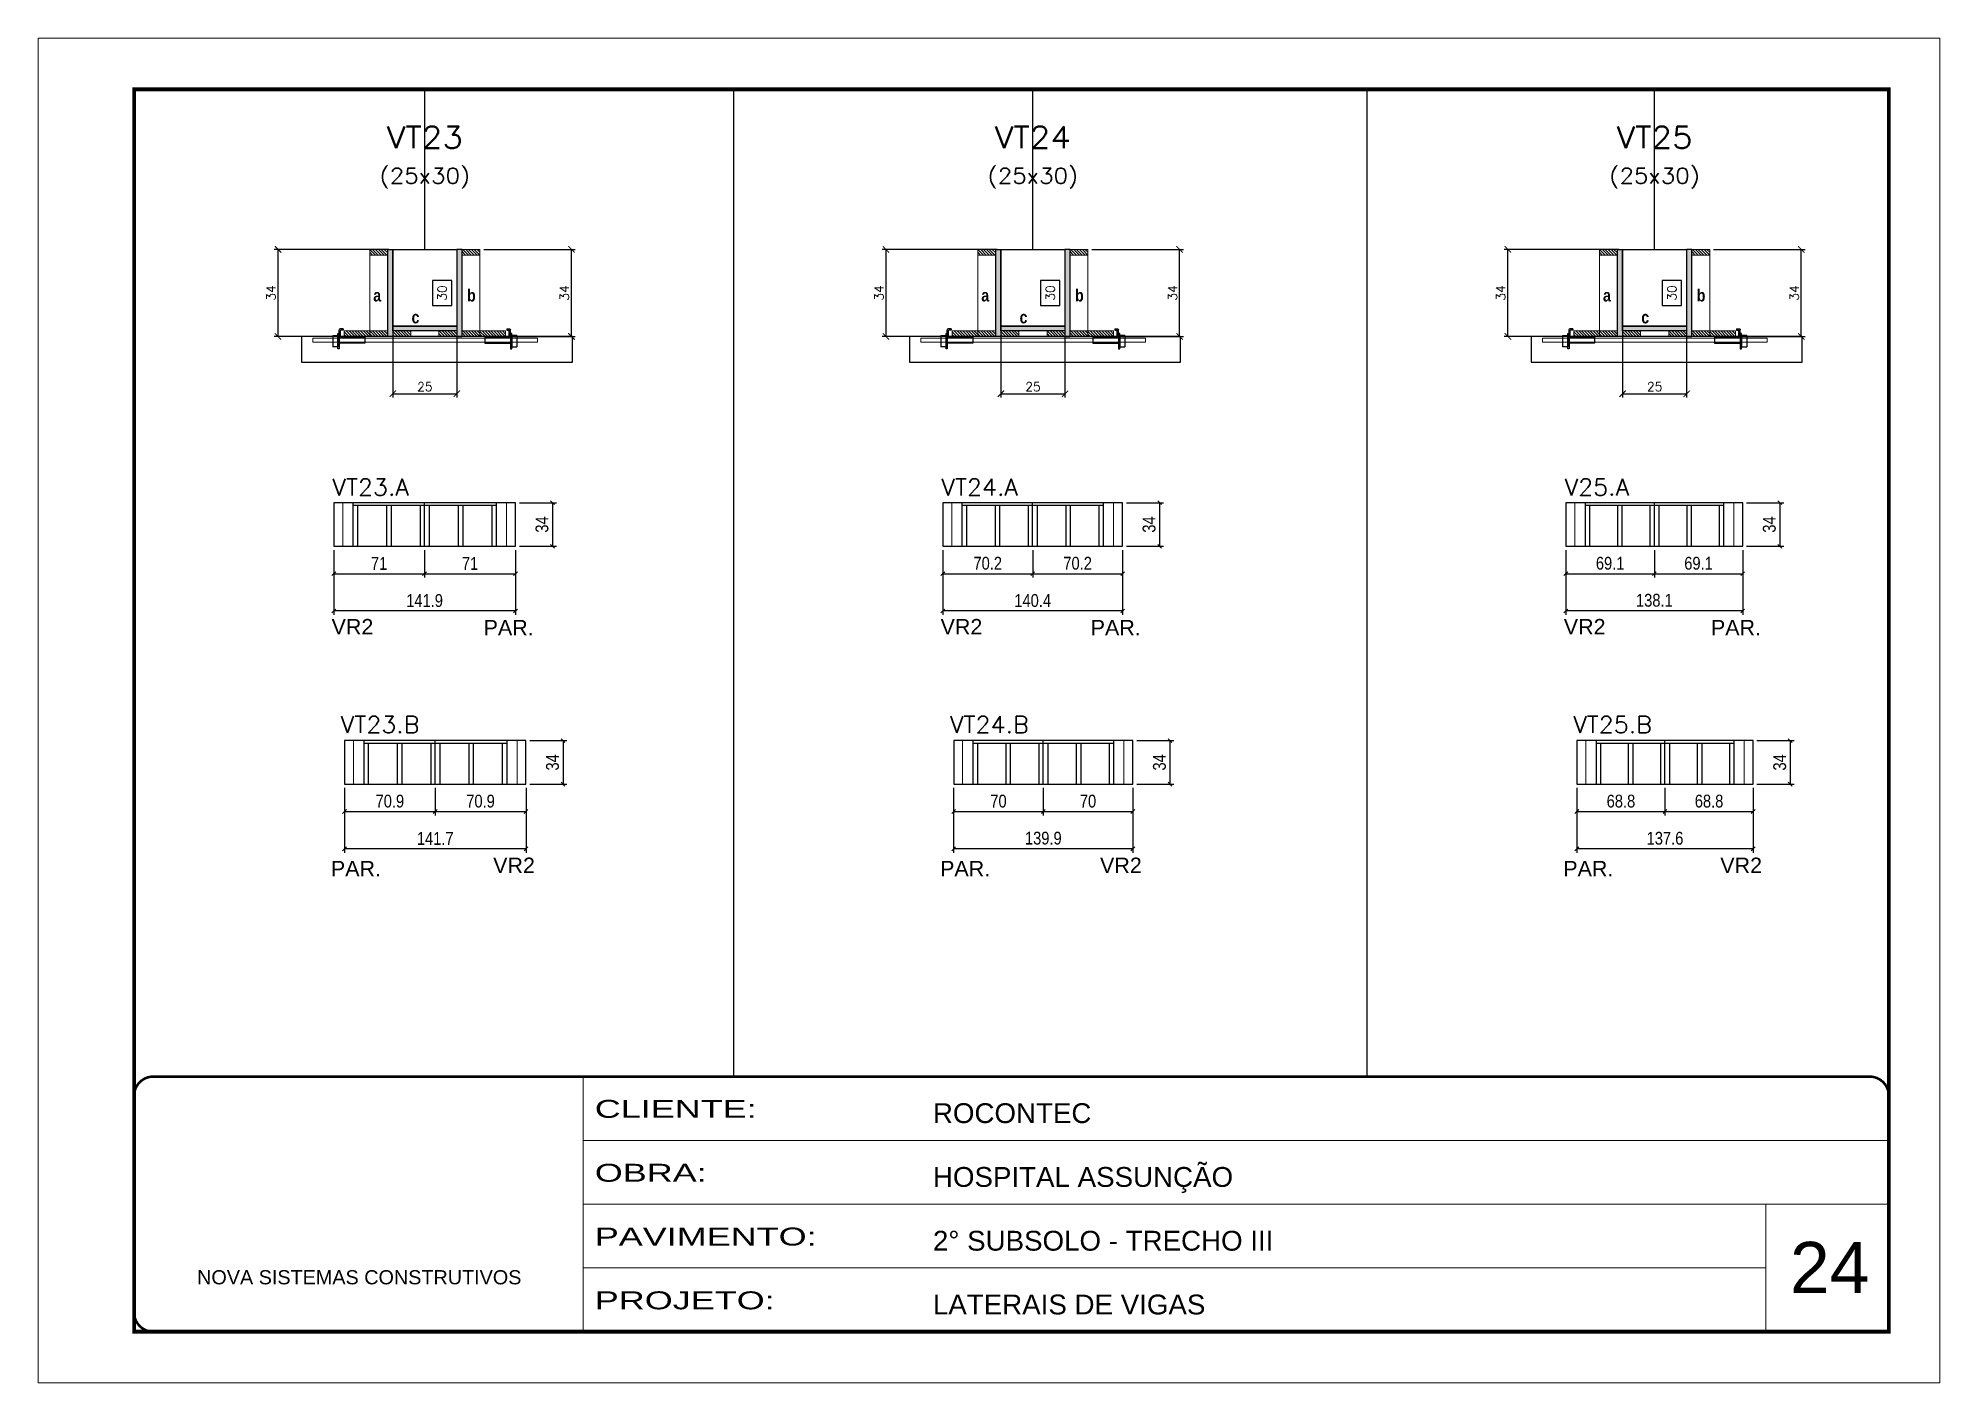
# Model space of a CAD drawing. Extents: x 137137 to 143418, y 10464 to 34486.
# Drawn here: x 141906 to 143391, y 27693 to 28743 of the extents above; entities that cross this region are included whole.
import ezdxf
from ezdxf.enums import TextEntityAlignment as Align

# ---------------------------------------------------------------- set-up
doc = ezdxf.new("R2010")
doc.units = 0
for name, pattern in [('CONTINUO', [0]), ('DASHED', [0.75, 0.5, -0.25]), ('HIDDEN', [0.375, 0.25, -0.125])]:
    doc.linetypes.add(name, pattern=pattern)
for name, color, linetype in [('5', 5, 'Continuous'), ('barrote', 251, 'Continuous'), ('COTA', 241, 'Continuous'), ('Cota Seção (2x)', 4, 'Continuous'), ('detalhes', 4, 'Continuous'), ('Painéis', 200, 'Continuous'), ('presilha', 1, 'Continuous'), ('SARR_2.2x7', 40, 'Continuous'), ('SARR_3.5x7', 81, 'Continuous'), ('Texto de Titulo', 7, 'Continuous'), ('Texto Qtd Sarr', 242, 'Continuous')]:
    doc.layers.add(name, color=color, linetype=linetype)
for name, color, linetype, lineweight in [('CARIMBO', 255, 'Continuous', 9), ('CONCRETO', 251, 'Continuous', 25), ('Escoras', 2, 'Continuous', 25), ('Folhas', 255, 'Continuous', 9), ('Hachura', 251, 'Continuous', 9), ('Madeira', 126, 'Continuous', 18), ('Sarr 2.2x7', 40, 'Continuous', 9), ('SARRAFO DE PRESSAO', 251, 'DASHED', 9), ('SCO-___-LAJ', 2, 'Continuous', 0), ('Texto Seção', 7, 'Continuous', 15)]:
    doc.layers.add(name, color=color, linetype=linetype, lineweight=lineweight)
doc.styles.add('ARIAL', font='arial.ttf')
doc.styles.add('COTA TECNICA', font='techl___.ttf', dxfattribs={"height": 10})
doc.styles.add('REGUA-120', font='ROMANS.shx', dxfattribs={"height": 15})
doc.styles.add('Romans', font='romans.shx')
doc.styles.get("Standard").update_dxf_attribs({"font": 'arial.ttf'})
doc.styles.add('TECNICA', font='techb___.ttf', dxfattribs={"height": 10})
doc.styles.add('Tecnologia', font='')
doc.styles.get('Tecnologia').set_extended_font_data('Forgotten Futurist')
doc.dimstyles.new('Cota Seção (2x)', dxfattribs={"dimtxt": 7, "dimasz": 5, "dimexe": 3, "dimexo": 3, "dimgap": 2, "dimtad": 3, "dimdec": 1, "dimlfac": 0.5, "dimzin": 12, "dimdsep": 46, "dimtxsty": 'Romans', "dimblk": 'ARCHTICK', "dimcen": 0, "dimclrd": 4, "dimclre": 4, "dimclrt": 1, "dimadec": 1, "dimazin": 3, "dimtfac": 1, "dimtdec": 1, "dimtmove": 0, "dimatfit": 3, "dimldrblk": 'OBLIQUE', "dimfxl": 1, "dimtolj": 1, "dimtzin": 12, "dimarcsym": 0})
doc.dimstyles.new('Cota Seção interna', dxfattribs={"dimtxt": 7, "dimasz": 6, "dimexe": 0.18, "dimexo": 2, "dimgap": -4, "dimtad": 3, "dimdec": 1, "dimlfac": 0.5, "dimzin": 12, "dimdsep": 46, "dimtxsty": 'Romans', "dimblk": 'ARCHTICK', "dimcen": 0.09, "dimse1": 1, "dimse2": 1, "dimsd1": 1, "dimsd2": 1, "dimclrd": 180, "dimclre": 5, "dimclrt": 1, "dimadec": 0, "dimazin": 3, "dimtfac": 1, "dimtdec": 1, "dimtofl": 0, "dimtmove": 0, "dimatfit": 3, "dimldrblk": 'ARCHTICK', "dimfxl": 1, "dimtolj": 1, "dimtzin": 0, "dimarcsym": 0})
doc.dimstyles.new('PAINEL', dxfattribs={"dimtxt": 10, "dimasz": 3, "dimexe": 3, "dimexo": 3, "dimgap": 3, "dimtad": 1, "dimdec": 1, "dimzin": 12, "dimdsep": 46, "dimtxsty": 'COTA TECNICA', "dimblk1": 'OBLIQUE', "dimblk2": 'OBLIQUE', "dimsah": 1, "dimcen": 0.9, "dimclrd": 4, "dimclre": 4, "dimclrt": 240, "dimadec": 1, "dimazin": 3, "dimtfac": 1, "dimtdec": 1, "dimtmove": 0, "dimatfit": 3, "dimfxl": 1, "dimtolj": 1, "dimtzin": 12, "dimarcsym": 0})
pattern_1 = [(315, (166111.6375, 20280.2569), (1.12253202, 1.12253202), [])]
pattern_2 = [(315, (166099.6375, 20280.2569), (1.12253202, 1.12253202), [])]
pattern_3 = [(315, (165626.2044, 20280.2569), (1.12253202, 1.12253202), [])]
pattern_4 = [(315, (165614.2044, 20280.2569), (1.12253202, 1.12253202), [])]
pattern_5 = [(315, (165151.4579, 20280.2569), (1.12253202, 1.12253202), [])]
pattern_6 = [(315, (165139.4579, 20280.2569), (1.12253202, 1.12253202), [])]

msp = doc.modelspace()

# ---------------------------------------------------------------- texts
at = {"layer": '5', "linetype": 'Continuous'}
for s, p in [('VR2', (142134.99, 28277.35)), ('VR2', (142610.48, 28277.35)), ('VR2', (143097.07, 28277.35)), ('PAR.', (142253.68, 28276.61)), ('PAR.', (142727.68, 28276.61)), ('PAR.', (143211.96, 28276.61)), ('PAR.', (142134.45, 28088.5)), ('VR2', (142261.13, 28091.05)), ('PAR.', (142610.09, 28088.5)), ('VR2', (142734.97, 28091.05)), ('PAR.', (143096.68, 28088.5)), ('VR2', (143219.26, 28091.05))]:
    msp.add_text(s, height=12, rotation=0.00004, dxfattribs=at).set_placement(p)
at = {"layer": 'CARIMBO', "style": 'ARIAL'}
msp.add_text('24', height=40, dxfattribs=at).set_placement((143273.65, 27763.04))
at = {"layer": 'detalhes', "style": 'TECNICA'}
for s, p in [('a', (142167.53, 28537.24)), ('b', (142240.77, 28537.23)), ('a', (142642.28, 28537.24)), ('b', (142715.52, 28537.23)), ('a', (143127.71, 28537.24)), ('b', (143200.95, 28537.23)), ('c', (142197.44, 28520.14)), ('c', (142672.18, 28520.14)), ('c', (143157.62, 28520.14))]:
    msp.add_text(s, height=9.6, dxfattribs=at).set_placement(p)
at = {"layer": 'Texto Seção', "style": 'REGUA-120', "width": 1.05}
for s, p in [('VT23.A', (142135.72, 28385.76)), ('VT24.A', (142611.22, 28385.76)), ('V25.A', (143097.8, 28385.76)), ('VT23.B', (142142.25, 28200.39)), ('VT24.B', (142617.9, 28200.39)), ('VT25.B', (143104.48, 28200.39))]:
    msp.add_text(s, height=13, dxfattribs=at).set_placement(p)

# ---------------------------------------------------------------- blocks, each defined once
blk = doc.blocks.new('_ArchTick')
at = {"color": 0, "linetype": 'ByBlock', "const_width": 0.15}
blk.add_lwpolyline([(-0.5, -0.5), (0.5, 0.5)], dxfattribs=at)
blk = doc.blocks.new('*D319')
at = {"layer": 'COTA', "color": 4, "lineweight": -2, "transparency": 16777216}
for p, q in [((143140, 28577.9), (143050.4, 28577.9)), ((143053.4, 28509.9), (143053.4, 28577.9)), ((143102, 28509.9), (143050.4, 28509.9))]:
    blk.add_line(p, q, dxfattribs=at)
at = {"layer": 'Defpoints', "color": 0, "transparency": 16777216}
for p in [(143053.4, 28577.9), (143143, 28577.9), (143105, 28509.9)]:
    blk.add_point(p, dxfattribs=at)
at = {"layer": 'COTA', "color": 4, "lineweight": -2, "transparency": 16777216, "xscale": 5, "yscale": 5, "zscale": 5}
for p, rotation in [((143053.4, 28577.9), 90), ((143053.4, 28509.9), 270)]:
    blk.add_blockref('_ArchTick', p, dxfattribs=dict(at, rotation=rotation))
at = {"layer": 'COTA', "color": 1, "transparency": 16777216, "insert": (143047.9, 28543.9), "char_height": 7, "attachment_point": 5, "rotation": 90, "style": 'Romans'}
blk.add_mtext('\\A1;34', dxfattribs=at)
blk = doc.blocks.new('_Oblique')
at = {"color": 0, "linetype": 'ByBlock', "lineweight": -2}
blk.add_line((-0.5, -0.5), (0.5, 0.5), dxfattribs=at)
blk = doc.blocks.new('*D320')
at = {"layer": 'COTA', "color": 4, "lineweight": -2, "transparency": 16777216}
for p, q in [((143214, 28577.9), (143285.5, 28577.9)), ((143282.5, 28509.9), (143282.5, 28577.9)), ((143234, 28509.9), (143285.5, 28509.9))]:
    blk.add_line(p, q, dxfattribs=at)
at = {"layer": 'Defpoints', "color": 0, "transparency": 16777216}
for p in [(143211, 28577.9), (143282.5, 28577.9), (143231, 28509.9)]:
    blk.add_point(p, dxfattribs=at)
at = {"layer": 'COTA', "color": 4, "lineweight": -2, "transparency": 16777216, "xscale": 5, "yscale": 5, "zscale": 5}
for p, rotation in [((143282.5, 28577.9), 90), ((143282.5, 28509.9), 270)]:
    blk.add_blockref('_ArchTick', p, dxfattribs=dict(at, rotation=rotation))
at = {"layer": 'COTA', "color": 1, "transparency": 16777216, "insert": (143277, 28543.9), "char_height": 7, "attachment_point": 5, "rotation": 90, "style": 'Romans'}
blk.add_mtext('\\A1;34', dxfattribs=at)
blk = doc.blocks.new('*D321')
at = {"layer": 'Cota Seção (2x)', "color": 180, "lineweight": -2, "transparency": 16777216}
for p, q in [((143189, 28553.6), (143174, 28553.6)), ((143174, 28553.6), (143174, 28534.2)), ((143189, 28534.2), (143189, 28553.6)), ((143174, 28534.2), (143189, 28534.2))]:
    blk.add_line(p, q, dxfattribs=at)
at = {"layer": 'Defpoints', "color": 0, "transparency": 16777216}
for p in [(143193, 28577.9), (143193, 28577.9), (143193, 28517.9)]:
    blk.add_point(p, dxfattribs=at)
at = {"layer": 'Cota Seção (2x)', "color": 1, "transparency": 16777216, "insert": (143181.5, 28543.9), "char_height": 7, "attachment_point": 5, "rotation": 90, "style": 'Romans'}
blk.add_mtext('\\A1;30', dxfattribs=at)
blk = doc.blocks.new('titulo1')
at = {"layer": 'Defpoints', "color": 252, "linetype": 'HIDDEN', "ltscale": 2}
blk.add_line((0, 0), (0, 125), dxfattribs=at)
at = {"layer": 'Defpoints', "style": 'Romans', "oblique": 15}
blk.add_attdef('FOLHA', text='', height=10, dxfattribs=at).set_placement((0, 15.6), align=Align.MIDDLE_CENTER)
at = {"layer": 'Texto Qtd Sarr', "color": 3, "style": 'Romans', "oblique": 15}
for tag, height, p in [('TITULO', 17, (0, 71.4)), ('SEÇÃO', 12, (0, 41.5))]:
    blk.add_attdef(tag, text='', height=height, dxfattribs=at).set_placement(p, align=Align.MIDDLE_CENTER)
blk = doc.blocks.new('PRESILHA METÁLICA 1')
at = {"layer": 'presilha'}
for p, q in [((0, 13), (6, 13)), ((0, 13), (0, 0)), ((6, 0), (0, 0)), ((6, 15.5), (7.5, 15.5)), ((6, -2.5), (6, 15.5)), ((6, 13), (6, 0)), ((7.5, 10.6), (7.5, 19.9)), ((7.5, 15.5), (7.5, -2.5)), ((37.5, 4.1), (7.5, 4.1)), ((12, 21), (8.6, 21)), ((9, 11.6), (9, 18.9)), ((12, 19.5), (9.6, 19.5)), ((37.5, 11), (9.6, 11)), ((12, 21), (12, 19.5)), ((37.5, 11), (37.5, 4.1)), ((7.5, -2.5), (6, -2.5))]:
    blk.add_line(p, q, dxfattribs=at)
for centre, radius, start, end in [((8.6, 19.9), 1.14, 90, 180), ((9.6, 18.9), 0.57, 90, 180), ((9.6, 11.6), 0.57, 180, 270)]:
    blk.add_arc(centre, radius, start, end, dxfattribs=at)
blk = doc.blocks.new('*D322')
at = {"layer": 'COTA', "color": 4, "lineweight": -2, "transparency": 16777216}
for p, q in [((143143, 28511.3), (143143, 28462.2)), ((143193, 28511.3), (143193, 28462.2)), ((143143, 28465.2), (143193, 28465.2))]:
    blk.add_line(p, q, dxfattribs=at)
at = {"layer": 'Defpoints', "color": 0, "transparency": 16777216}
for p in [(143143, 28514.3), (143193, 28514.3), (143193, 28465.2)]:
    blk.add_point(p, dxfattribs=at)
at = {"layer": 'COTA', "color": 4, "lineweight": -2, "transparency": 16777216, "xscale": 5, "yscale": 5, "zscale": 5, "rotation": 180}
blk.add_blockref('_ArchTick', (143143, 28465.2), dxfattribs=at)
at = {"layer": 'COTA', "color": 4, "lineweight": -2, "transparency": 16777216, "xscale": 5, "yscale": 5, "zscale": 5}
blk.add_blockref('_ArchTick', (143193, 28465.2), dxfattribs=at)
at = {"layer": 'COTA', "color": 1, "transparency": 16777216, "insert": (143168, 28470.7), "char_height": 7, "attachment_point": 5, "style": 'Romans'}
blk.add_mtext('\\A1;25', dxfattribs=at)
blk = doc.blocks.new('*D323')
at = {"layer": 'COTA', "color": 4, "linetype": 'ByBlock', "lineweight": -2, "transparency": 16777216}
for p, q in [((143239.8, 28380.1), (143268.8, 28380.1)), ((143265.8, 28380.1), (143265.8, 28346.1)), ((143239.8, 28346.1), (143268.8, 28346.1))]:
    blk.add_line(p, q, dxfattribs=at)
at = {"layer": 'Defpoints', "color": 0, "linetype": 'ByBlock', "transparency": 16777216}
for p in [(143236.8, 28380.1), (143236.8, 28346.1), (143265.8, 28346.1)]:
    blk.add_point(p, dxfattribs=at)
at = {"layer": 'COTA', "color": 4, "linetype": 'ByBlock', "lineweight": -2, "transparency": 16777216, "xscale": 3, "yscale": 3, "zscale": 3}
for p, rotation in [((143265.8, 28380.1), 90), ((143265.8, 28346.1), 270)]:
    blk.add_blockref('_Oblique', p, dxfattribs=dict(at, rotation=rotation))
at = {"layer": 'COTA', "color": 240, "linetype": 'ByBlock', "transparency": 16777216, "insert": (143257.6, 28363.1), "char_height": 10, "attachment_point": 5, "rotation": 90, "style": 'COTA TECNICA'}
blk.add_mtext('\\A1;34', dxfattribs=at)
blk = doc.blocks.new('*D324')
at = {"layer": 'Defpoints', "color": 0, "linetype": 'ByBlock', "transparency": 16777216}
for p in [(143098.7, 28346.1), (143236.8, 28346.1), (143098.7, 28295.6)]:
    blk.add_point(p, dxfattribs=at)
at = {"layer": 'Escoras', "color": 4, "linetype": 'ByBlock', "lineweight": -2, "transparency": 16777216}
for p, q in [((143098.7, 28343.1), (143098.7, 28292.6)), ((143236.8, 28343.1), (143236.8, 28292.6)), ((143236.8, 28295.6), (143098.7, 28295.6))]:
    blk.add_line(p, q, dxfattribs=at)
at = {"layer": 'Escoras', "color": 4, "linetype": 'ByBlock', "lineweight": -2, "transparency": 16777216, "xscale": 3, "yscale": 3, "zscale": 3, "rotation": 180}
blk.add_blockref('_Oblique', (143098.7, 28295.6), dxfattribs=at)
at = {"layer": 'Escoras', "color": 4, "linetype": 'ByBlock', "lineweight": -2, "transparency": 16777216, "xscale": 3, "yscale": 3, "zscale": 3}
blk.add_blockref('_Oblique', (143236.8, 28295.6), dxfattribs=at)
at = {"layer": 'Escoras', "color": 240, "linetype": 'ByBlock', "transparency": 16777216, "insert": (143167.8, 28303.9), "char_height": 10, "attachment_point": 5, "style": 'COTA TECNICA'}
blk.add_mtext('\\A1;138.1', dxfattribs=at)
blk = doc.blocks.new('*D855')
at = {"layer": 'Defpoints', "color": 0, "linetype": 'ByBlock', "transparency": 16777216}
for p in [(143098.7, 28346.1), (143167.8, 28346.1), (143167.8, 28324.7)]:
    blk.add_point(p, dxfattribs=at)
at = {"layer": 'Escoras', "color": 4, "linetype": 'ByBlock', "lineweight": -2, "transparency": 16777216}
for p, q in [((143098.7, 28343.1), (143098.7, 28321.7)), ((143167.8, 28343.1), (143167.8, 28321.7)), ((143098.7, 28324.7), (143167.8, 28324.7))]:
    blk.add_line(p, q, dxfattribs=at)
at = {"layer": 'Escoras', "color": 4, "linetype": 'ByBlock', "lineweight": -2, "transparency": 16777216, "xscale": 3, "yscale": 3, "zscale": 3, "rotation": 180}
blk.add_blockref('_Oblique', (143098.7, 28324.7), dxfattribs=at)
at = {"layer": 'Escoras', "color": 4, "linetype": 'ByBlock', "lineweight": -2, "transparency": 16777216, "xscale": 3, "yscale": 3, "zscale": 3}
blk.add_blockref('_Oblique', (143167.8, 28324.7), dxfattribs=at)
at = {"layer": 'Escoras', "color": 240, "linetype": 'ByBlock', "transparency": 16777216, "insert": (143133.3, 28332.8), "char_height": 10, "attachment_point": 5, "style": 'COTA TECNICA'}
blk.add_mtext('\\A1;69.1', dxfattribs=at)
blk = doc.blocks.new('*D856')
at = {"layer": 'Defpoints', "color": 0, "linetype": 'ByBlock', "transparency": 16777216}
for p in [(143167.8, 28346.1), (143236.8, 28346.1), (143236.8, 28324.7)]:
    blk.add_point(p, dxfattribs=at)
at = {"layer": 'Escoras', "color": 4, "linetype": 'ByBlock', "lineweight": -2, "transparency": 16777216}
for p, q in [((143167.8, 28343.1), (143167.8, 28321.7)), ((143236.8, 28343.1), (143236.8, 28321.7)), ((143167.8, 28324.7), (143236.8, 28324.7))]:
    blk.add_line(p, q, dxfattribs=at)
at = {"layer": 'Escoras', "color": 4, "linetype": 'ByBlock', "lineweight": -2, "transparency": 16777216, "xscale": 3, "yscale": 3, "zscale": 3, "rotation": 180}
blk.add_blockref('_Oblique', (143167.8, 28324.7), dxfattribs=at)
at = {"layer": 'Escoras', "color": 4, "linetype": 'ByBlock', "lineweight": -2, "transparency": 16777216, "xscale": 3, "yscale": 3, "zscale": 3}
blk.add_blockref('_Oblique', (143236.8, 28324.7), dxfattribs=at)
at = {"layer": 'Escoras', "color": 240, "linetype": 'ByBlock', "transparency": 16777216, "insert": (143202.3, 28332.8), "char_height": 10, "attachment_point": 5, "style": 'COTA TECNICA'}
blk.add_mtext('\\A1;69.1', dxfattribs=at)
blk = doc.blocks.new('*D325')
at = {"layer": 'COTA', "color": 4, "linetype": 'ByBlock', "lineweight": -2, "transparency": 16777216}
for p, q in [((143247.9, 28194.4), (143276.9, 28194.4)), ((143273.9, 28194.4), (143273.9, 28160.4)), ((143247.9, 28160.4), (143276.9, 28160.4))]:
    blk.add_line(p, q, dxfattribs=at)
at = {"layer": 'Defpoints', "color": 0, "linetype": 'ByBlock', "transparency": 16777216}
for p in [(143244.9, 28194.4), (143244.9, 28160.4), (143273.9, 28160.4)]:
    blk.add_point(p, dxfattribs=at)
at = {"layer": 'COTA', "color": 4, "linetype": 'ByBlock', "lineweight": -2, "transparency": 16777216, "xscale": 3, "yscale": 3, "zscale": 3}
for p, rotation in [((143273.9, 28194.4), 90), ((143273.9, 28160.4), 270)]:
    blk.add_blockref('_Oblique', p, dxfattribs=dict(at, rotation=rotation))
at = {"layer": 'COTA', "color": 240, "linetype": 'ByBlock', "transparency": 16777216, "insert": (143265.7, 28177.4), "char_height": 10, "attachment_point": 5, "rotation": 90, "style": 'COTA TECNICA'}
blk.add_mtext('\\A1;34', dxfattribs=at)
blk = doc.blocks.new('*D326')
at = {"layer": 'Defpoints', "color": 0, "linetype": 'ByBlock', "transparency": 16777216}
for p in [(143107.3, 28160.4), (143244.9, 28160.4), (143107.3, 28109.9)]:
    blk.add_point(p, dxfattribs=at)
at = {"layer": 'Escoras', "color": 4, "linetype": 'ByBlock', "lineweight": -2, "transparency": 16777216}
for p, q in [((143107.3, 28157.4), (143107.3, 28106.9)), ((143244.9, 28157.4), (143244.9, 28106.9)), ((143244.9, 28109.9), (143107.3, 28109.9))]:
    blk.add_line(p, q, dxfattribs=at)
at = {"layer": 'Escoras', "color": 4, "linetype": 'ByBlock', "lineweight": -2, "transparency": 16777216, "xscale": 3, "yscale": 3, "zscale": 3, "rotation": 180}
blk.add_blockref('_Oblique', (143107.3, 28109.9), dxfattribs=at)
at = {"layer": 'Escoras', "color": 4, "linetype": 'ByBlock', "lineweight": -2, "transparency": 16777216, "xscale": 3, "yscale": 3, "zscale": 3}
blk.add_blockref('_Oblique', (143244.9, 28109.9), dxfattribs=at)
at = {"layer": 'Escoras', "color": 240, "linetype": 'ByBlock', "transparency": 16777216, "insert": (143176.1, 28118.1), "char_height": 10, "attachment_point": 5, "style": 'COTA TECNICA'}
blk.add_mtext('\\A1;137.6', dxfattribs=at)
blk = doc.blocks.new('*D857')
at = {"layer": 'Defpoints', "color": 0, "linetype": 'ByBlock', "transparency": 16777216}
for p in [(143107.3, 28160.4), (143176.1, 28160.4), (143176.1, 28139)]:
    blk.add_point(p, dxfattribs=at)
at = {"layer": 'Escoras', "color": 4, "linetype": 'ByBlock', "lineweight": -2, "transparency": 16777216}
for p, q in [((143107.3, 28157.4), (143107.3, 28136)), ((143176.1, 28157.4), (143176.1, 28136)), ((143107.3, 28139), (143176.1, 28139))]:
    blk.add_line(p, q, dxfattribs=at)
at = {"layer": 'Escoras', "color": 4, "linetype": 'ByBlock', "lineweight": -2, "transparency": 16777216, "xscale": 3, "yscale": 3, "zscale": 3, "rotation": 180}
blk.add_blockref('_Oblique', (143107.3, 28139), dxfattribs=at)
at = {"layer": 'Escoras', "color": 4, "linetype": 'ByBlock', "lineweight": -2, "transparency": 16777216, "xscale": 3, "yscale": 3, "zscale": 3}
blk.add_blockref('_Oblique', (143176.1, 28139), dxfattribs=at)
at = {"layer": 'Escoras', "color": 240, "linetype": 'ByBlock', "transparency": 16777216, "insert": (143141.7, 28147.1), "char_height": 10, "attachment_point": 5, "style": 'COTA TECNICA'}
blk.add_mtext('\\A1;68.8', dxfattribs=at)
blk = doc.blocks.new('*D858')
at = {"layer": 'Defpoints', "color": 0, "linetype": 'ByBlock', "transparency": 16777216}
for p in [(143176.1, 28160.4), (143244.9, 28160.4), (143244.9, 28139)]:
    blk.add_point(p, dxfattribs=at)
at = {"layer": 'Escoras', "color": 4, "linetype": 'ByBlock', "lineweight": -2, "transparency": 16777216}
for p, q in [((143176.1, 28157.4), (143176.1, 28136)), ((143244.9, 28157.4), (143244.9, 28136)), ((143176.1, 28139), (143244.9, 28139))]:
    blk.add_line(p, q, dxfattribs=at)
at = {"layer": 'Escoras', "color": 4, "linetype": 'ByBlock', "lineweight": -2, "transparency": 16777216, "xscale": 3, "yscale": 3, "zscale": 3, "rotation": 180}
blk.add_blockref('_Oblique', (143176.1, 28139), dxfattribs=at)
at = {"layer": 'Escoras', "color": 4, "linetype": 'ByBlock', "lineweight": -2, "transparency": 16777216, "xscale": 3, "yscale": 3, "zscale": 3}
blk.add_blockref('_Oblique', (143244.9, 28139), dxfattribs=at)
at = {"layer": 'Escoras', "color": 240, "linetype": 'ByBlock', "transparency": 16777216, "insert": (143210.5, 28147.1), "char_height": 10, "attachment_point": 5, "style": 'COTA TECNICA'}
blk.add_mtext('\\A1;68.8', dxfattribs=at)
blk = doc.blocks.new('*D327')
at = {"layer": 'COTA', "color": 4, "lineweight": -2, "transparency": 16777216}
for p, q in [((142654.6, 28577.9), (142564.9, 28577.9)), ((142567.9, 28509.9), (142567.9, 28577.9)), ((142616.6, 28509.9), (142564.9, 28509.9))]:
    blk.add_line(p, q, dxfattribs=at)
at = {"layer": 'Defpoints', "color": 0, "transparency": 16777216}
for p in [(142567.9, 28577.9), (142657.6, 28577.9), (142619.6, 28509.9)]:
    blk.add_point(p, dxfattribs=at)
at = {"layer": 'COTA', "color": 4, "lineweight": -2, "transparency": 16777216, "xscale": 5, "yscale": 5, "zscale": 5}
for p, rotation in [((142567.9, 28577.9), 90), ((142567.9, 28509.9), 270)]:
    blk.add_blockref('_ArchTick', p, dxfattribs=dict(at, rotation=rotation))
at = {"layer": 'COTA', "color": 1, "transparency": 16777216, "insert": (142562.4, 28543.9), "char_height": 7, "attachment_point": 5, "rotation": 90, "style": 'Romans'}
blk.add_mtext('\\A1;34', dxfattribs=at)
blk = doc.blocks.new('*D328')
at = {"layer": 'COTA', "color": 4, "lineweight": -2, "transparency": 16777216}
for p, q in [((142728.6, 28577.9), (142800.1, 28577.9)), ((142797.1, 28509.9), (142797.1, 28577.9)), ((142748.6, 28509.9), (142800.1, 28509.9))]:
    blk.add_line(p, q, dxfattribs=at)
at = {"layer": 'Defpoints', "color": 0, "transparency": 16777216}
for p in [(142725.6, 28577.9), (142797.1, 28577.9), (142745.6, 28509.9)]:
    blk.add_point(p, dxfattribs=at)
at = {"layer": 'COTA', "color": 4, "lineweight": -2, "transparency": 16777216, "xscale": 5, "yscale": 5, "zscale": 5}
for p, rotation in [((142797.1, 28577.9), 90), ((142797.1, 28509.9), 270)]:
    blk.add_blockref('_ArchTick', p, dxfattribs=dict(at, rotation=rotation))
at = {"layer": 'COTA', "color": 1, "transparency": 16777216, "insert": (142791.6, 28543.9), "char_height": 7, "attachment_point": 5, "rotation": 90, "style": 'Romans'}
blk.add_mtext('\\A1;34', dxfattribs=at)
blk = doc.blocks.new('*D329')
at = {"layer": 'Cota Seção (2x)', "color": 180, "lineweight": -2, "transparency": 16777216}
for p, q in [((142703.6, 28553.6), (142688.6, 28553.6)), ((142688.6, 28553.6), (142688.6, 28534.2)), ((142703.6, 28534.2), (142703.6, 28553.6)), ((142688.6, 28534.2), (142703.6, 28534.2))]:
    blk.add_line(p, q, dxfattribs=at)
at = {"layer": 'Defpoints', "color": 0, "transparency": 16777216}
for p in [(142707.6, 28577.9), (142707.6, 28577.9), (142707.6, 28517.9)]:
    blk.add_point(p, dxfattribs=at)
at = {"layer": 'Cota Seção (2x)', "color": 1, "transparency": 16777216, "insert": (142696.1, 28543.9), "char_height": 7, "attachment_point": 5, "rotation": 90, "style": 'Romans'}
blk.add_mtext('\\A1;30', dxfattribs=at)
blk = doc.blocks.new('*D330')
at = {"layer": 'COTA', "color": 4, "lineweight": -2, "transparency": 16777216}
for p, q in [((142657.6, 28511.3), (142657.6, 28462.2)), ((142707.6, 28511.3), (142707.6, 28462.2)), ((142657.6, 28465.2), (142707.6, 28465.2))]:
    blk.add_line(p, q, dxfattribs=at)
at = {"layer": 'Defpoints', "color": 0, "transparency": 16777216}
for p in [(142657.6, 28514.3), (142707.6, 28514.3), (142707.6, 28465.2)]:
    blk.add_point(p, dxfattribs=at)
at = {"layer": 'COTA', "color": 4, "lineweight": -2, "transparency": 16777216, "xscale": 5, "yscale": 5, "zscale": 5, "rotation": 180}
blk.add_blockref('_ArchTick', (142657.6, 28465.2), dxfattribs=at)
at = {"layer": 'COTA', "color": 4, "lineweight": -2, "transparency": 16777216, "xscale": 5, "yscale": 5, "zscale": 5}
blk.add_blockref('_ArchTick', (142707.6, 28465.2), dxfattribs=at)
at = {"layer": 'COTA', "color": 1, "transparency": 16777216, "insert": (142682.6, 28470.7), "char_height": 7, "attachment_point": 5, "style": 'Romans'}
blk.add_mtext('\\A1;25', dxfattribs=at)
blk = doc.blocks.new('*D331')
at = {"layer": 'COTA', "color": 4, "linetype": 'ByBlock', "lineweight": -2, "transparency": 16777216}
for p, q in [((142755.6, 28380.1), (142784.5, 28380.1)), ((142781.5, 28380.1), (142781.5, 28346.1)), ((142755.6, 28346.1), (142784.5, 28346.1))]:
    blk.add_line(p, q, dxfattribs=at)
at = {"layer": 'Defpoints', "color": 0, "linetype": 'ByBlock', "transparency": 16777216}
for p in [(142752.6, 28380.1), (142752.6, 28346.1), (142781.5, 28346.1)]:
    blk.add_point(p, dxfattribs=at)
at = {"layer": 'COTA', "color": 4, "linetype": 'ByBlock', "lineweight": -2, "transparency": 16777216, "xscale": 3, "yscale": 3, "zscale": 3}
for p, rotation in [((142781.5, 28380.1), 90), ((142781.5, 28346.1), 270)]:
    blk.add_blockref('_Oblique', p, dxfattribs=dict(at, rotation=rotation))
at = {"layer": 'COTA', "color": 240, "linetype": 'ByBlock', "transparency": 16777216, "insert": (142773.3, 28363.1), "char_height": 10, "attachment_point": 5, "rotation": 90, "style": 'COTA TECNICA'}
blk.add_mtext('\\A1;34', dxfattribs=at)
blk = doc.blocks.new('*D332')
at = {"layer": 'Defpoints', "color": 0, "linetype": 'ByBlock', "transparency": 16777216}
for p in [(142612.2, 28346.1), (142752.6, 28346.1), (142612.2, 28295.6)]:
    blk.add_point(p, dxfattribs=at)
at = {"layer": 'Escoras', "color": 4, "linetype": 'ByBlock', "lineweight": -2, "transparency": 16777216}
for p, q in [((142612.2, 28343.1), (142612.2, 28292.6)), ((142752.6, 28343.1), (142752.6, 28292.6)), ((142752.6, 28295.6), (142612.2, 28295.6))]:
    blk.add_line(p, q, dxfattribs=at)
at = {"layer": 'Escoras', "color": 4, "linetype": 'ByBlock', "lineweight": -2, "transparency": 16777216, "xscale": 3, "yscale": 3, "zscale": 3, "rotation": 180}
blk.add_blockref('_Oblique', (142612.2, 28295.6), dxfattribs=at)
at = {"layer": 'Escoras', "color": 4, "linetype": 'ByBlock', "lineweight": -2, "transparency": 16777216, "xscale": 3, "yscale": 3, "zscale": 3}
blk.add_blockref('_Oblique', (142752.6, 28295.6), dxfattribs=at)
at = {"layer": 'Escoras', "color": 240, "linetype": 'ByBlock', "transparency": 16777216, "insert": (142682.4, 28303.7), "char_height": 10, "attachment_point": 5, "style": 'COTA TECNICA'}
blk.add_mtext('\\A1;140.4', dxfattribs=at)
blk = doc.blocks.new('*D859')
at = {"layer": 'Defpoints', "color": 0, "linetype": 'ByBlock', "transparency": 16777216}
for p in [(142612.2, 28346.1), (142682.4, 28346.1), (142682.4, 28324.7)]:
    blk.add_point(p, dxfattribs=at)
at = {"layer": 'Escoras', "color": 4, "linetype": 'ByBlock', "lineweight": -2, "transparency": 16777216}
for p, q in [((142612.2, 28343.1), (142612.2, 28321.7)), ((142682.4, 28343.1), (142682.4, 28321.7)), ((142612.2, 28324.7), (142682.4, 28324.7))]:
    blk.add_line(p, q, dxfattribs=at)
at = {"layer": 'Escoras', "color": 4, "linetype": 'ByBlock', "lineweight": -2, "transparency": 16777216, "xscale": 3, "yscale": 3, "zscale": 3, "rotation": 180}
blk.add_blockref('_Oblique', (142612.2, 28324.7), dxfattribs=at)
at = {"layer": 'Escoras', "color": 4, "linetype": 'ByBlock', "lineweight": -2, "transparency": 16777216, "xscale": 3, "yscale": 3, "zscale": 3}
blk.add_blockref('_Oblique', (142682.4, 28324.7), dxfattribs=at)
at = {"layer": 'Escoras', "color": 240, "linetype": 'ByBlock', "transparency": 16777216, "insert": (142647.3, 28332.8), "char_height": 10, "attachment_point": 5, "style": 'COTA TECNICA'}
blk.add_mtext('\\A1;70.2', dxfattribs=at)
blk = doc.blocks.new('*D860')
at = {"layer": 'Defpoints', "color": 0, "linetype": 'ByBlock', "transparency": 16777216}
for p in [(142682.4, 28346.1), (142752.6, 28346.1), (142752.6, 28324.7)]:
    blk.add_point(p, dxfattribs=at)
at = {"layer": 'Escoras', "color": 4, "linetype": 'ByBlock', "lineweight": -2, "transparency": 16777216}
for p, q in [((142682.4, 28343.1), (142682.4, 28321.7)), ((142752.6, 28343.1), (142752.6, 28321.7)), ((142682.4, 28324.7), (142752.6, 28324.7))]:
    blk.add_line(p, q, dxfattribs=at)
at = {"layer": 'Escoras', "color": 4, "linetype": 'ByBlock', "lineweight": -2, "transparency": 16777216, "xscale": 3, "yscale": 3, "zscale": 3, "rotation": 180}
blk.add_blockref('_Oblique', (142682.4, 28324.7), dxfattribs=at)
at = {"layer": 'Escoras', "color": 4, "linetype": 'ByBlock', "lineweight": -2, "transparency": 16777216, "xscale": 3, "yscale": 3, "zscale": 3}
blk.add_blockref('_Oblique', (142752.6, 28324.7), dxfattribs=at)
at = {"layer": 'Escoras', "color": 240, "linetype": 'ByBlock', "transparency": 16777216, "insert": (142717.5, 28332.8), "char_height": 10, "attachment_point": 5, "style": 'COTA TECNICA'}
blk.add_mtext('\\A1;70.2', dxfattribs=at)
blk = doc.blocks.new('*D347')
at = {"layer": 'COTA', "color": 4, "linetype": 'ByBlock', "lineweight": -2, "transparency": 16777216}
for p, q in [((142763.6, 28194.4), (142792.6, 28194.4)), ((142789.6, 28194.4), (142789.6, 28160.4)), ((142763.6, 28160.4), (142792.6, 28160.4))]:
    blk.add_line(p, q, dxfattribs=at)
at = {"layer": 'Defpoints', "color": 0, "linetype": 'ByBlock', "transparency": 16777216}
for p in [(142760.6, 28194.4), (142760.6, 28160.4), (142789.6, 28160.4)]:
    blk.add_point(p, dxfattribs=at)
at = {"layer": 'COTA', "color": 4, "linetype": 'ByBlock', "lineweight": -2, "transparency": 16777216, "xscale": 3, "yscale": 3, "zscale": 3}
for p, rotation in [((142789.6, 28194.4), 90), ((142789.6, 28160.4), 270)]:
    blk.add_blockref('_Oblique', p, dxfattribs=dict(at, rotation=rotation))
at = {"layer": 'COTA', "color": 240, "linetype": 'ByBlock', "transparency": 16777216, "insert": (142781.4, 28177.4), "char_height": 10, "attachment_point": 5, "rotation": 90, "style": 'COTA TECNICA'}
blk.add_mtext('\\A1;34', dxfattribs=at)
blk = doc.blocks.new('*D348')
at = {"layer": 'Defpoints', "color": 0, "linetype": 'ByBlock', "transparency": 16777216}
for p in [(142620.7, 28160.4), (142760.6, 28160.4), (142620.7, 28109.9)]:
    blk.add_point(p, dxfattribs=at)
at = {"layer": 'Escoras', "color": 4, "linetype": 'ByBlock', "lineweight": -2, "transparency": 16777216}
for p, q in [((142620.7, 28157.4), (142620.7, 28106.9)), ((142760.6, 28157.4), (142760.6, 28106.9)), ((142760.6, 28109.9), (142620.7, 28109.9))]:
    blk.add_line(p, q, dxfattribs=at)
at = {"layer": 'Escoras', "color": 4, "linetype": 'ByBlock', "lineweight": -2, "transparency": 16777216, "xscale": 3, "yscale": 3, "zscale": 3, "rotation": 180}
blk.add_blockref('_Oblique', (142620.7, 28109.9), dxfattribs=at)
at = {"layer": 'Escoras', "color": 4, "linetype": 'ByBlock', "lineweight": -2, "transparency": 16777216, "xscale": 3, "yscale": 3, "zscale": 3}
blk.add_blockref('_Oblique', (142760.6, 28109.9), dxfattribs=at)
at = {"layer": 'Escoras', "color": 240, "linetype": 'ByBlock', "transparency": 16777216, "insert": (142690.7, 28118.2), "char_height": 10, "attachment_point": 5, "style": 'COTA TECNICA'}
blk.add_mtext('\\A1;139.9', dxfattribs=at)
blk = doc.blocks.new('*D867')
at = {"layer": 'Defpoints', "color": 0, "linetype": 'ByBlock', "transparency": 16777216}
for p in [(142620.7, 28160.4), (142690.7, 28160.4), (142690.7, 28139)]:
    blk.add_point(p, dxfattribs=at)
at = {"layer": 'Escoras', "color": 4, "linetype": 'ByBlock', "lineweight": -2, "transparency": 16777216}
for p, q in [((142620.7, 28157.4), (142620.7, 28136)), ((142690.7, 28157.4), (142690.7, 28136)), ((142620.7, 28139), (142690.7, 28139))]:
    blk.add_line(p, q, dxfattribs=at)
at = {"layer": 'Escoras', "color": 4, "linetype": 'ByBlock', "lineweight": -2, "transparency": 16777216, "xscale": 3, "yscale": 3, "zscale": 3, "rotation": 180}
blk.add_blockref('_Oblique', (142620.7, 28139), dxfattribs=at)
at = {"layer": 'Escoras', "color": 4, "linetype": 'ByBlock', "lineweight": -2, "transparency": 16777216, "xscale": 3, "yscale": 3, "zscale": 3}
blk.add_blockref('_Oblique', (142690.7, 28139), dxfattribs=at)
at = {"layer": 'Escoras', "color": 240, "linetype": 'ByBlock', "transparency": 16777216, "insert": (142655.7, 28147.1), "char_height": 10, "attachment_point": 5, "style": 'COTA TECNICA'}
blk.add_mtext('\\A1;70', dxfattribs=at)
blk = doc.blocks.new('*D868')
at = {"layer": 'Defpoints', "color": 0, "linetype": 'ByBlock', "transparency": 16777216}
for p in [(142690.7, 28160.4), (142760.6, 28160.4), (142760.6, 28139)]:
    blk.add_point(p, dxfattribs=at)
at = {"layer": 'Escoras', "color": 4, "linetype": 'ByBlock', "lineweight": -2, "transparency": 16777216}
for p, q in [((142690.7, 28157.4), (142690.7, 28136)), ((142760.6, 28157.4), (142760.6, 28136)), ((142690.7, 28139), (142760.6, 28139))]:
    blk.add_line(p, q, dxfattribs=at)
at = {"layer": 'Escoras', "color": 4, "linetype": 'ByBlock', "lineweight": -2, "transparency": 16777216, "xscale": 3, "yscale": 3, "zscale": 3, "rotation": 180}
blk.add_blockref('_Oblique', (142690.7, 28139), dxfattribs=at)
at = {"layer": 'Escoras', "color": 4, "linetype": 'ByBlock', "lineweight": -2, "transparency": 16777216, "xscale": 3, "yscale": 3, "zscale": 3}
blk.add_blockref('_Oblique', (142760.6, 28139), dxfattribs=at)
at = {"layer": 'Escoras', "color": 240, "linetype": 'ByBlock', "transparency": 16777216, "insert": (142725.6, 28147.1), "char_height": 10, "attachment_point": 5, "style": 'COTA TECNICA'}
blk.add_mtext('\\A1;70', dxfattribs=at)
blk = doc.blocks.new('*D349')
at = {"layer": 'COTA', "color": 4, "lineweight": -2, "transparency": 16777216}
for p, q in [((142179.8, 28577.9), (142090.2, 28577.9)), ((142093.2, 28509.9), (142093.2, 28577.9)), ((142141.8, 28509.9), (142090.2, 28509.9))]:
    blk.add_line(p, q, dxfattribs=at)
at = {"layer": 'Defpoints', "color": 0, "transparency": 16777216}
for p in [(142093.2, 28577.9), (142182.8, 28577.9), (142144.8, 28509.9)]:
    blk.add_point(p, dxfattribs=at)
at = {"layer": 'COTA', "color": 4, "lineweight": -2, "transparency": 16777216, "xscale": 5, "yscale": 5, "zscale": 5}
for p, rotation in [((142093.2, 28577.9), 90), ((142093.2, 28509.9), 270)]:
    blk.add_blockref('_ArchTick', p, dxfattribs=dict(at, rotation=rotation))
at = {"layer": 'COTA', "color": 1, "transparency": 16777216, "insert": (142087.7, 28543.9), "char_height": 7, "attachment_point": 5, "rotation": 90, "style": 'Romans'}
blk.add_mtext('\\A1;34', dxfattribs=at)
blk = doc.blocks.new('*D350')
at = {"layer": 'COTA', "color": 4, "lineweight": -2, "transparency": 16777216}
for p, q in [((142253.8, 28577.9), (142325.3, 28577.9)), ((142322.3, 28509.9), (142322.3, 28577.9)), ((142273.8, 28509.9), (142325.3, 28509.9))]:
    blk.add_line(p, q, dxfattribs=at)
at = {"layer": 'Defpoints', "color": 0, "transparency": 16777216}
for p in [(142250.8, 28577.9), (142322.3, 28577.9), (142270.8, 28509.9)]:
    blk.add_point(p, dxfattribs=at)
at = {"layer": 'COTA', "color": 4, "lineweight": -2, "transparency": 16777216, "xscale": 5, "yscale": 5, "zscale": 5}
for p, rotation in [((142322.3, 28577.9), 90), ((142322.3, 28509.9), 270)]:
    blk.add_blockref('_ArchTick', p, dxfattribs=dict(at, rotation=rotation))
at = {"layer": 'COTA', "color": 1, "transparency": 16777216, "insert": (142316.8, 28543.9), "char_height": 7, "attachment_point": 5, "rotation": 90, "style": 'Romans'}
blk.add_mtext('\\A1;34', dxfattribs=at)
blk = doc.blocks.new('*D351')
at = {"layer": 'Cota Seção (2x)', "color": 180, "lineweight": -2, "transparency": 16777216}
for p, q in [((142228.8, 28553.6), (142213.8, 28553.6)), ((142213.8, 28553.6), (142213.8, 28534.2)), ((142228.8, 28534.2), (142228.8, 28553.6)), ((142213.8, 28534.2), (142228.8, 28534.2))]:
    blk.add_line(p, q, dxfattribs=at)
at = {"layer": 'Defpoints', "color": 0, "transparency": 16777216}
for p in [(142232.8, 28577.9), (142232.8, 28577.9), (142232.8, 28517.9)]:
    blk.add_point(p, dxfattribs=at)
at = {"layer": 'Cota Seção (2x)', "color": 1, "transparency": 16777216, "insert": (142221.3, 28543.9), "char_height": 7, "attachment_point": 5, "rotation": 90, "style": 'Romans'}
blk.add_mtext('\\A1;30', dxfattribs=at)
blk = doc.blocks.new('*D352')
at = {"layer": 'COTA', "color": 4, "lineweight": -2, "transparency": 16777216}
for p, q in [((142182.8, 28511.3), (142182.8, 28462.2)), ((142232.8, 28511.3), (142232.8, 28462.2)), ((142182.8, 28465.2), (142232.8, 28465.2))]:
    blk.add_line(p, q, dxfattribs=at)
at = {"layer": 'Defpoints', "color": 0, "transparency": 16777216}
for p in [(142182.8, 28514.3), (142232.8, 28514.3), (142232.8, 28465.2)]:
    blk.add_point(p, dxfattribs=at)
at = {"layer": 'COTA', "color": 4, "lineweight": -2, "transparency": 16777216, "xscale": 5, "yscale": 5, "zscale": 5, "rotation": 180}
blk.add_blockref('_ArchTick', (142182.8, 28465.2), dxfattribs=at)
at = {"layer": 'COTA', "color": 4, "lineweight": -2, "transparency": 16777216, "xscale": 5, "yscale": 5, "zscale": 5}
blk.add_blockref('_ArchTick', (142232.8, 28465.2), dxfattribs=at)
at = {"layer": 'COTA', "color": 1, "transparency": 16777216, "insert": (142207.8, 28470.7), "char_height": 7, "attachment_point": 5, "style": 'Romans'}
blk.add_mtext('\\A1;25', dxfattribs=at)
blk = doc.blocks.new('*D353')
at = {"layer": 'COTA', "color": 4, "linetype": 'ByBlock', "lineweight": -2, "transparency": 16777216}
for p, q in [((142281.6, 28380.1), (142310.5, 28380.1)), ((142307.5, 28380.1), (142307.5, 28346.1)), ((142281.6, 28346.1), (142310.5, 28346.1))]:
    blk.add_line(p, q, dxfattribs=at)
at = {"layer": 'Defpoints', "color": 0, "linetype": 'ByBlock', "transparency": 16777216}
for p in [(142278.6, 28380.1), (142278.6, 28346.1), (142307.5, 28346.1)]:
    blk.add_point(p, dxfattribs=at)
at = {"layer": 'COTA', "color": 4, "linetype": 'ByBlock', "lineweight": -2, "transparency": 16777216, "xscale": 3, "yscale": 3, "zscale": 3}
for p, rotation in [((142307.5, 28380.1), 90), ((142307.5, 28346.1), 270)]:
    blk.add_blockref('_Oblique', p, dxfattribs=dict(at, rotation=rotation))
at = {"layer": 'COTA', "color": 240, "linetype": 'ByBlock', "transparency": 16777216, "insert": (142299.3, 28363.1), "char_height": 10, "attachment_point": 5, "rotation": 90, "style": 'COTA TECNICA'}
blk.add_mtext('\\A1;34', dxfattribs=at)
blk = doc.blocks.new('*D354')
at = {"layer": 'Defpoints', "color": 0, "linetype": 'ByBlock', "transparency": 16777216}
for p in [(142136.7, 28346.1), (142278.6, 28346.1), (142136.7, 28295.6)]:
    blk.add_point(p, dxfattribs=at)
at = {"layer": 'Escoras', "color": 4, "linetype": 'ByBlock', "lineweight": -2, "transparency": 16777216}
for p, q in [((142136.7, 28343.1), (142136.7, 28292.6)), ((142278.6, 28343.1), (142278.6, 28292.6)), ((142278.6, 28295.6), (142136.7, 28295.6))]:
    blk.add_line(p, q, dxfattribs=at)
at = {"layer": 'Escoras', "color": 4, "linetype": 'ByBlock', "lineweight": -2, "transparency": 16777216, "xscale": 3, "yscale": 3, "zscale": 3, "rotation": 180}
blk.add_blockref('_Oblique', (142136.7, 28295.6), dxfattribs=at)
at = {"layer": 'Escoras', "color": 4, "linetype": 'ByBlock', "lineweight": -2, "transparency": 16777216, "xscale": 3, "yscale": 3, "zscale": 3}
blk.add_blockref('_Oblique', (142278.6, 28295.6), dxfattribs=at)
at = {"layer": 'Escoras', "color": 240, "linetype": 'ByBlock', "transparency": 16777216, "insert": (142207.6, 28303.7), "char_height": 10, "attachment_point": 5, "style": 'COTA TECNICA'}
blk.add_mtext('\\A1;141.9', dxfattribs=at)
blk = doc.blocks.new('*D869')
at = {"layer": 'Defpoints', "color": 0, "linetype": 'ByBlock', "transparency": 16777216}
for p in [(142136.7, 28346.1), (142207.6, 28346.1), (142207.6, 28324.7)]:
    blk.add_point(p, dxfattribs=at)
at = {"layer": 'Escoras', "color": 4, "linetype": 'ByBlock', "lineweight": -2, "transparency": 16777216}
for p, q in [((142136.7, 28343.1), (142136.7, 28321.7)), ((142207.6, 28343.1), (142207.6, 28321.7)), ((142136.7, 28324.7), (142207.6, 28324.7))]:
    blk.add_line(p, q, dxfattribs=at)
at = {"layer": 'Escoras', "color": 4, "linetype": 'ByBlock', "lineweight": -2, "transparency": 16777216, "xscale": 3, "yscale": 3, "zscale": 3, "rotation": 180}
blk.add_blockref('_Oblique', (142136.7, 28324.7), dxfattribs=at)
at = {"layer": 'Escoras', "color": 4, "linetype": 'ByBlock', "lineweight": -2, "transparency": 16777216, "xscale": 3, "yscale": 3, "zscale": 3}
blk.add_blockref('_Oblique', (142207.6, 28324.7), dxfattribs=at)
at = {"layer": 'Escoras', "color": 240, "linetype": 'ByBlock', "transparency": 16777216, "insert": (142172.1, 28332.7), "char_height": 10, "attachment_point": 5, "style": 'COTA TECNICA'}
blk.add_mtext('\\A1;71', dxfattribs=at)
blk = doc.blocks.new('*D870')
at = {"layer": 'Defpoints', "color": 0, "linetype": 'ByBlock', "transparency": 16777216}
for p in [(142207.6, 28346.1), (142278.6, 28346.1), (142278.6, 28324.7)]:
    blk.add_point(p, dxfattribs=at)
at = {"layer": 'Escoras', "color": 4, "linetype": 'ByBlock', "lineweight": -2, "transparency": 16777216}
for p, q in [((142207.6, 28343.1), (142207.6, 28321.7)), ((142278.6, 28343.1), (142278.6, 28321.7)), ((142207.6, 28324.7), (142278.6, 28324.7))]:
    blk.add_line(p, q, dxfattribs=at)
at = {"layer": 'Escoras', "color": 4, "linetype": 'ByBlock', "lineweight": -2, "transparency": 16777216, "xscale": 3, "yscale": 3, "zscale": 3, "rotation": 180}
blk.add_blockref('_Oblique', (142207.6, 28324.7), dxfattribs=at)
at = {"layer": 'Escoras', "color": 4, "linetype": 'ByBlock', "lineweight": -2, "transparency": 16777216, "xscale": 3, "yscale": 3, "zscale": 3}
blk.add_blockref('_Oblique', (142278.6, 28324.7), dxfattribs=at)
at = {"layer": 'Escoras', "color": 240, "linetype": 'ByBlock', "transparency": 16777216, "insert": (142243.1, 28332.7), "char_height": 10, "attachment_point": 5, "style": 'COTA TECNICA'}
blk.add_mtext('\\A1;71', dxfattribs=at)
blk = doc.blocks.new('*D355')
at = {"layer": 'COTA', "color": 4, "linetype": 'ByBlock', "lineweight": -2, "transparency": 16777216}
for p, q in [((142289.8, 28194.4), (142318.7, 28194.4)), ((142315.7, 28194.4), (142315.7, 28160.4)), ((142289.8, 28160.4), (142318.7, 28160.4))]:
    blk.add_line(p, q, dxfattribs=at)
at = {"layer": 'Defpoints', "color": 0, "linetype": 'ByBlock', "transparency": 16777216}
for p in [(142286.8, 28194.4), (142286.8, 28160.4), (142315.7, 28160.4)]:
    blk.add_point(p, dxfattribs=at)
at = {"layer": 'COTA', "color": 4, "linetype": 'ByBlock', "lineweight": -2, "transparency": 16777216, "xscale": 3, "yscale": 3, "zscale": 3}
for p, rotation in [((142315.7, 28194.4), 90), ((142315.7, 28160.4), 270)]:
    blk.add_blockref('_Oblique', p, dxfattribs=dict(at, rotation=rotation))
at = {"layer": 'COTA', "color": 240, "linetype": 'ByBlock', "transparency": 16777216, "insert": (142307.5, 28177.4), "char_height": 10, "attachment_point": 5, "rotation": 90, "style": 'COTA TECNICA'}
blk.add_mtext('\\A1;34', dxfattribs=at)
blk = doc.blocks.new('*D356')
at = {"layer": 'Defpoints', "color": 0, "linetype": 'ByBlock', "transparency": 16777216}
for p in [(142145.1, 28160.4), (142286.8, 28160.4), (142145.1, 28109.9)]:
    blk.add_point(p, dxfattribs=at)
at = {"layer": 'Escoras', "color": 4, "linetype": 'ByBlock', "lineweight": -2, "transparency": 16777216}
for p, q in [((142145.1, 28157.4), (142145.1, 28106.9)), ((142286.8, 28157.4), (142286.8, 28106.9)), ((142286.8, 28109.9), (142145.1, 28109.9))]:
    blk.add_line(p, q, dxfattribs=at)
at = {"layer": 'Escoras', "color": 4, "linetype": 'ByBlock', "lineweight": -2, "transparency": 16777216, "xscale": 3, "yscale": 3, "zscale": 3, "rotation": 180}
blk.add_blockref('_Oblique', (142145.1, 28109.9), dxfattribs=at)
at = {"layer": 'Escoras', "color": 4, "linetype": 'ByBlock', "lineweight": -2, "transparency": 16777216, "xscale": 3, "yscale": 3, "zscale": 3}
blk.add_blockref('_Oblique', (142286.8, 28109.9), dxfattribs=at)
at = {"layer": 'Escoras', "color": 240, "linetype": 'ByBlock', "transparency": 16777216, "insert": (142215.9, 28118), "char_height": 10, "attachment_point": 5, "style": 'COTA TECNICA'}
blk.add_mtext('\\A1;141.7', dxfattribs=at)
blk = doc.blocks.new('*D871')
at = {"layer": 'Defpoints', "color": 0, "linetype": 'ByBlock', "transparency": 16777216}
for p in [(142145.1, 28160.4), (142215.9, 28160.4), (142215.9, 28139)]:
    blk.add_point(p, dxfattribs=at)
at = {"layer": 'Escoras', "color": 4, "linetype": 'ByBlock', "lineweight": -2, "transparency": 16777216}
for p, q in [((142145.1, 28157.4), (142145.1, 28136)), ((142215.9, 28157.4), (142215.9, 28136)), ((142145.1, 28139), (142215.9, 28139))]:
    blk.add_line(p, q, dxfattribs=at)
at = {"layer": 'Escoras', "color": 4, "linetype": 'ByBlock', "lineweight": -2, "transparency": 16777216, "xscale": 3, "yscale": 3, "zscale": 3, "rotation": 180}
blk.add_blockref('_Oblique', (142145.1, 28139), dxfattribs=at)
at = {"layer": 'Escoras', "color": 4, "linetype": 'ByBlock', "lineweight": -2, "transparency": 16777216, "xscale": 3, "yscale": 3, "zscale": 3}
blk.add_blockref('_Oblique', (142215.9, 28139), dxfattribs=at)
at = {"layer": 'Escoras', "color": 240, "linetype": 'ByBlock', "transparency": 16777216, "insert": (142180.5, 28147.1), "char_height": 10, "attachment_point": 5, "style": 'COTA TECNICA'}
blk.add_mtext('\\A1;70.9', dxfattribs=at)
blk = doc.blocks.new('*D872')
at = {"layer": 'Defpoints', "color": 0, "linetype": 'ByBlock', "transparency": 16777216}
for p in [(142215.9, 28160.4), (142286.8, 28160.4), (142286.8, 28139)]:
    blk.add_point(p, dxfattribs=at)
at = {"layer": 'Escoras', "color": 4, "linetype": 'ByBlock', "lineweight": -2, "transparency": 16777216}
for p, q in [((142215.9, 28157.4), (142215.9, 28136)), ((142286.8, 28157.4), (142286.8, 28136)), ((142215.9, 28139), (142286.8, 28139))]:
    blk.add_line(p, q, dxfattribs=at)
at = {"layer": 'Escoras', "color": 4, "linetype": 'ByBlock', "lineweight": -2, "transparency": 16777216, "xscale": 3, "yscale": 3, "zscale": 3, "rotation": 180}
blk.add_blockref('_Oblique', (142215.9, 28139), dxfattribs=at)
at = {"layer": 'Escoras', "color": 4, "linetype": 'ByBlock', "lineweight": -2, "transparency": 16777216, "xscale": 3, "yscale": 3, "zscale": 3}
blk.add_blockref('_Oblique', (142286.8, 28139), dxfattribs=at)
at = {"layer": 'Escoras', "color": 240, "linetype": 'ByBlock', "transparency": 16777216, "insert": (142251.3, 28147.1), "char_height": 10, "attachment_point": 5, "style": 'COTA TECNICA'}
blk.add_mtext('\\A1;70.9', dxfattribs=at)
blk = doc.blocks.new('9999999999')
at = {"color": 30, "linetype": 'CONTINUO'}
for p, q in [((98564.6, 34230.2), (98564.6, 34429.4)), ((98564.6, 34379.6), (99584, 34379.6)), ((98564.6, 34329.8), (99488, 34329.8)), ((99584, 34329.8), (99488, 34329.8)), ((99488, 34329.8), (99488, 34230.2)), ((98564.6, 34280), (99488, 34280))]:
    blk.add_line(p, q, dxfattribs=at)
at = {"color": 30, "linetype": 'CONTINUO', "const_width": 2}
blk.add_lwpolyline([(99584, 34230.2), (99584, 34414.4, 0.414214), (99569, 34429.4), (98229, 34429.4, 0.414214), (98214, 34414.4), (98214, 34245.2, 0.414214), (98229, 34230.2), (99584, 34230.2)], format="xyb", dxfattribs=at)
at = {"layer": 'Folhas'}
blk.add_lwpolyline([(98139, 34190.2), (99624, 34190.2), (99624, 35240.2), (98139, 35240.2)], close=True, dxfattribs=at)
at = {"layer": 'Folhas', "color": 30, "const_width": 3}
blk.add_lwpolyline([(98214, 34230.2), (99584, 34230.2), (99584, 35200.2), (98214, 35200.2)], close=True, dxfattribs=at)
at = {"color": 7, "linetype": 'Continuous', "ltscale": 5, "style": 'ARIAL'}
for s, height, p in [('ROCONTEC', 15.48, (98837.7, 34393.1)), ('HOSPITAL ASSUNÇÃO', 15.483, (98837.7, 34343.3)), ('2° SUBSOLO - TRECHO III', 15.483, (98837.7, 34293.5)), ('NOVA SISTEMAS CONSTRUTIVOS', 11.059, (98263.2, 34267.2)), ('LATERAIS DE VIGAS', 15.483, (98837.7, 34243.7))]:
    blk.add_text(s, height=height, dxfattribs=at).set_placement(p)
at = {"layer": 'Folhas', "color": 7, "style": 'Tecnologia', "width": 1.5}
for s, p in [('CLIENTE:', (98573.7, 34397.2)), ('OBRA:', (98573.7, 34347.3)), ('PAVIMENTO:', (98573.7, 34297.5)), ('PROJETO:', (98573.7, 34247.7))]:
    blk.add_text(s, height=14, dxfattribs=at).set_placement(p)

# ---------------------------------------------------------------- dimensions: what is measured, and where the dimension line sits
at = {"layer": 'COTA'}
for base, p1, p2, picture, middle in [((142093.19, 28577.9), (142144.84, 28509.9), (142182.84, 28577.9), '*D349', (142087.69, 28543.9)), ((142322.31, 28577.9), (142270.84, 28509.9), (142250.83, 28577.9), '*D350', (142316.81, 28543.9)), ((142567.94, 28577.9), (142619.58, 28509.9), (142657.58, 28577.9), '*D327', (142562.44, 28543.9)), ((142797.06, 28577.9), (142745.58, 28509.9), (142725.57, 28577.9), '*D328', (142791.56, 28543.9)), ((143053.37, 28577.9), (143105.02, 28509.9), (143143.02, 28577.9), '*D319', (143047.87, 28543.9)), ((143282.49, 28577.9), (143231.02, 28509.9), (143211.01, 28577.9), '*D320', (143276.99, 28543.9))]:
    dim = msp.add_linear_dim(base=base, p1=p1, p2=p2, angle=90, dimstyle='Cota Seção (2x)', dxfattribs=at)
    dim.commit()
    dim.dimension.update_dxf_attribs({"geometry": picture, "text_midpoint": middle})
for base, p1, p2, picture, middle in [((142232.84, 28465.17), (142182.84, 28514.3), (142232.84, 28514.3), '*D352', (142207.84, 28470.67)), ((142707.58, 28465.17), (142657.58, 28514.3), (142707.58, 28514.3), '*D330', (142682.58, 28470.67)), ((143193.02, 28465.17), (143143.02, 28514.3), (143193.02, 28514.3), '*D322', (143168.02, 28470.67))]:
    dim = msp.add_linear_dim(base=base, p1=p1, p2=p2, dimstyle='Cota Seção (2x)', dxfattribs=at)
    dim.commit()
    dim.dimension.update_dxf_attribs({"geometry": picture, "text_midpoint": middle})
at = {"layer": 'COTA', "linetype": 'ByBlock'}
for base, p1, p2, picture, middle in [((142307.54, 28346.1), (142278.57, 28380.1), (142278.57, 28346.1), '*D353', (142299.33, 28363.1)), ((142781.54, 28346.1), (142752.56, 28380.1), (142752.56, 28346.1), '*D331', (142773.32, 28363.1)), ((143265.82, 28346.1), (143236.85, 28380.1), (143236.85, 28346.1), '*D323', (143257.61, 28363.1)), ((142315.75, 28160.4), (142286.77, 28194.4), (142286.77, 28160.4), '*D355', (142307.53, 28177.4)), ((142789.59, 28160.4), (142760.61, 28194.4), (142760.61, 28160.4), '*D347', (142781.37, 28177.4)), ((143273.88, 28160.4), (143244.9, 28194.4), (143244.9, 28160.4), '*D325', (143265.66, 28177.4))]:
    dim = msp.add_linear_dim(base=base, p1=p1, p2=p2, angle=90, dimstyle='PAINEL', dxfattribs=at)
    dim.commit()
    dim.dimension.update_dxf_attribs({"geometry": picture, "text_midpoint": middle})
at = {"layer": 'Cota Seção (2x)'}
for base, p1, p2, picture, middle in [((142232.83, 28577.9), (142232.84, 28517.9), (142232.83, 28577.9), '*D351', (142232.83, 28543.9)), ((142707.58, 28577.9), (142707.58, 28517.9), (142707.57, 28577.9), '*D329', (142707.58, 28543.9)), ((143193.01, 28577.9), (143193.02, 28517.9), (143193.01, 28577.9), '*D321', (143193.01, 28543.9))]:
    dim = msp.add_linear_dim(base=base, p1=p1, p2=p2, angle=90, dimstyle='Cota Seção interna', dxfattribs=at)
    dim.commit()
    dim.dimension.update_dxf_attribs({"geometry": picture, "text_midpoint": middle, "dimtype": 160})
at = {"layer": 'Escoras', "linetype": 'ByBlock'}
for base, p1, p2, picture, middle in [((142136.67, 28295.63), (142278.57, 28346.1), (142136.67, 28346.1), '*D354', (142207.62, 28303.73)), ((142207.61743515, 28324.67431091), (142136.66743515, 28346.10424378), (142207.61743515, 28346.10424378), '*D869', (142172.14243515, 28332.74741032)), ((142278.56743515, 28324.67431091), (142207.61743515, 28346.10424378), (142278.56743515, 28346.10424378), '*D870', (142243.09243515, 28332.74741032)), ((142612.16, 28295.63), (142752.56, 28346.1), (142612.16, 28346.1), '*D332', (142682.36, 28303.73)), ((142682.36, 28324.67), (142612.16, 28346.1), (142682.36, 28346.1), '*D859', (142647.26, 28332.78)), ((142752.56, 28324.67), (142682.36, 28346.1), (142752.56, 28346.1), '*D860', (142717.46, 28332.78)), ((143098.75, 28295.63), (143236.85, 28346.1), (143098.75, 28346.1), '*D324', (143167.8, 28303.87)), ((143167.79708205, 28324.67431091), (143098.74708205, 28346.10424378), (143167.79708205, 28346.10424378), '*D855', (143133.27208205, 28332.80588986)), ((143236.84708205, 28324.67431091), (143167.79708205, 28346.10424378), (143236.84708205, 28346.10424378), '*D856', (143202.32208205, 28332.80588986)), ((142145.07, 28109.92), (142286.77, 28160.4), (142145.07, 28160.4), '*D356', (142215.92, 28117.99)), ((142215.91819537, 28138.96805624), (142145.06819537, 28160.39798911), (142215.91819537, 28160.39798911), '*D871', (142180.49319537, 28147.09963519)), ((142286.76819537, 28138.96805624), (142215.91819537, 28160.39798911), (142286.76819537, 28160.39798911), '*D872', (142251.34319537, 28147.09963519)), ((142620.71, 28109.92), (142760.61, 28160.4), (142620.71, 28160.4), '*D348', (142690.66, 28118.17)), ((142690.66473585, 28138.96805624), (142620.71473585, 28160.39798911), (142690.66473585, 28160.39798911), '*D867', (142655.68973585, 28147.07039542)), ((142760.61473585, 28138.96805624), (142690.66473585, 28160.39798911), (142760.61473585, 28160.39798911), '*D868', (142725.63973585, 28147.07039542)), ((143107.3, 28109.92), (143244.9, 28160.4), (143107.3, 28160.4), '*D326', (143176.1, 28118.14)), ((143176.1, 28138.97), (143107.3, 28160.4), (143176.1, 28160.4), '*D857', (143141.7, 28147.09)), ((143244.9, 28138.97), (143176.1, 28160.4), (143244.9, 28160.4), '*D858', (143210.5, 28147.09))]:
    dim = msp.add_linear_dim(base=base, p1=p1, p2=p2, dimstyle='PAINEL', dxfattribs=at)
    dim.commit()
    dim.dimension.update_dxf_attribs({"geometry": picture, "text_midpoint": middle})

# ---------------------------------------------------------------- hatches: boundary and pattern name
at = {"layer": 'Hachura'}
h = msp.add_hatch(dxfattribs=at)
h.set_pattern_fill('ANSI31', color=256, scale=0.5, angle=270, style=0)
h.set_pattern_definition([(315, (165139.4579, 20270.2569), (1.12253202, 1.12253202), [])])
h.paths.add_polyline_path([(142178.84, 28573.5), (142178.84, 28577.9), (142164.84, 28577.9), (142164.84, 28573.5)])
h = msp.add_hatch(color=256, dxfattribs=at)
h.dxf.hatch_style = 1
h.paths.add_polyline_path([(142178.84, 28577.9), (142182.84, 28577.9), (142182.84, 28509.9), (142178.84, 28509.9)])
h = msp.add_hatch(color=256, dxfattribs=at)
h.dxf.hatch_style = 1
h.paths.add_polyline_path([(142236.83, 28577.9), (142232.83, 28577.9), (142232.84, 28509.9), (142236.84, 28509.9)])
h = msp.add_hatch(dxfattribs=at)
h.set_pattern_fill('ANSI31', color=256, scale=0.5, angle=270, style=0)
h.set_pattern_definition([(315, (165151.4676, 20270.2569), (1.12253202, 1.12253202), [])])
h.paths.add_polyline_path([(142236.83, 28573.5), (142236.83, 28577.9), (142250.83, 28577.9), (142250.83, 28573.5)])
h = msp.add_hatch(dxfattribs=at)
h.set_pattern_fill('ANSI31', color=256, scale=0.5, angle=270, style=0)
h.set_pattern_definition([(315, (165614.2044, 20270.2569), (1.12253202, 1.12253202), [])])
h.paths.add_polyline_path([(142653.58, 28573.5), (142653.58, 28577.9), (142639.58, 28577.9), (142639.58, 28573.5)])
h = msp.add_hatch(color=256, dxfattribs=at)
h.dxf.hatch_style = 1
h.paths.add_polyline_path([(142653.58, 28577.9), (142657.58, 28577.9), (142657.58, 28509.9), (142653.58, 28509.9)])
h = msp.add_hatch(color=256, dxfattribs=at)
h.dxf.hatch_style = 1
h.paths.add_polyline_path([(142711.57, 28577.9), (142707.57, 28577.9), (142707.58, 28509.9), (142711.58, 28509.9)])
h = msp.add_hatch(dxfattribs=at)
h.set_pattern_fill('ANSI31', color=256, scale=0.5, angle=270, style=0)
h.set_pattern_definition([(315, (165626.2141, 20270.2569), (1.12253202, 1.12253202), [])])
h.paths.add_polyline_path([(142711.57, 28573.5), (142711.57, 28577.9), (142725.57, 28577.9), (142725.57, 28573.5)])
h = msp.add_hatch(dxfattribs=at)
h.set_pattern_fill('ANSI31', color=256, scale=0.5, angle=270, style=0)
h.set_pattern_definition([(315, (166099.6375, 20270.2569), (1.12253202, 1.12253202), [])])
h.paths.add_polyline_path([(143139.02, 28573.5), (143139.02, 28577.9), (143125.02, 28577.9), (143125.02, 28573.5)])
h = msp.add_hatch(color=256, dxfattribs=at)
h.dxf.hatch_style = 1
h.paths.add_polyline_path([(143139.02, 28577.9), (143143.02, 28577.9), (143143.02, 28509.9), (143139.02, 28509.9)])
h = msp.add_hatch(color=256, dxfattribs=at)
h.dxf.hatch_style = 1
h.paths.add_polyline_path([(143197.01, 28577.9), (143193.01, 28577.9), (143193.02, 28509.9), (143197.02, 28509.9)])
h = msp.add_hatch(dxfattribs=at)
h.set_pattern_fill('ANSI31', color=256, scale=0.5, angle=270, style=0)
h.set_pattern_definition([(315, (166111.6472, 20270.2569), (1.12253202, 1.12253202), [])])
h.paths.add_polyline_path([(143197.01, 28573.5), (143197.01, 28577.9), (143211.01, 28577.9), (143211.01, 28573.5)])
h = msp.add_hatch(dxfattribs=at)
h.set_pattern_fill('ANSI31', color=256, scale=0.5, angle=270, style=0)
h.set_pattern_definition(pattern_6)
h.paths.add_polyline_path([(142144.84, 28509.9), (142144.84, 28514.3), (142164.84, 28514.3), (142164.84, 28509.9)])
h = msp.add_hatch(dxfattribs=at)
h.set_pattern_fill('ANSI31', color=256, scale=0.5, angle=270, style=0)
h.set_pattern_definition([(315, (165139.4579, 20206.6569), (1.12253202, 1.12253202), [])])
h.paths.add_polyline_path([(142178.84, 28509.9), (142178.84, 28514.3), (142164.84, 28514.3), (142164.84, 28509.9)])
h = msp.add_hatch(color=256, dxfattribs=at)
h.dxf.hatch_style = 1
h.paths.add_polyline_path([(142182.84, 28514.3), (142182.84, 28517.9), (142232.84, 28517.9), (142232.84, 28514.3)])
h = msp.add_hatch(dxfattribs=at)
h.set_pattern_fill('ANSI31', color=256, scale=0.5, angle=270, style=0)
h.set_pattern_definition(pattern_6)
h.paths.add_polyline_path([(142182.84, 28509.9), (142182.84, 28514.3), (142196.84, 28514.3), (142196.84, 28509.9)])
h = msp.add_hatch(dxfattribs=at)
h.set_pattern_fill('ANSI31', color=256, scale=0.5, angle=270, style=0)
h.set_pattern_definition(pattern_5)
h.paths.add_polyline_path([(142232.84, 28509.9), (142232.84, 28514.3), (142218.84, 28514.3), (142218.84, 28509.9)])
h = msp.add_hatch(dxfattribs=at)
h.set_pattern_fill('ANSI31', color=256, scale=0.5, angle=270, style=0)
h.set_pattern_definition([(315, (165151.4579, 20206.6569), (1.12253202, 1.12253202), [])])
h.paths.add_polyline_path([(142236.84, 28509.9), (142236.84, 28514.3), (142250.84, 28514.3), (142250.84, 28509.9)])
h = msp.add_hatch(dxfattribs=at)
h.set_pattern_fill('ANSI31', color=256, scale=0.5, angle=270, style=0)
h.set_pattern_definition(pattern_5)
h.paths.add_polyline_path([(142270.84, 28509.9), (142270.84, 28514.3), (142250.84, 28514.3), (142250.84, 28509.9)])
h = msp.add_hatch(dxfattribs=at)
h.set_pattern_fill('ANSI31', color=256, scale=0.5, angle=270, style=0)
h.set_pattern_definition(pattern_4)
h.paths.add_polyline_path([(142619.58, 28509.9), (142619.58, 28514.3), (142639.58, 28514.3), (142639.58, 28509.9)])
h = msp.add_hatch(dxfattribs=at)
h.set_pattern_fill('ANSI31', color=256, scale=0.5, angle=270, style=0)
h.set_pattern_definition([(315, (165614.2044, 20206.6569), (1.12253202, 1.12253202), [])])
h.paths.add_polyline_path([(142653.58, 28509.9), (142653.58, 28514.3), (142639.58, 28514.3), (142639.58, 28509.9)])
h = msp.add_hatch(color=256, dxfattribs=at)
h.dxf.hatch_style = 1
h.paths.add_polyline_path([(142657.58, 28514.3), (142657.58, 28517.9), (142707.58, 28517.9), (142707.58, 28514.3)])
h = msp.add_hatch(dxfattribs=at)
h.set_pattern_fill('ANSI31', color=256, scale=0.5, angle=270, style=0)
h.set_pattern_definition(pattern_4)
h.paths.add_polyline_path([(142657.58, 28509.9), (142657.58, 28514.3), (142671.58, 28514.3), (142671.58, 28509.9)])
h = msp.add_hatch(dxfattribs=at)
h.set_pattern_fill('ANSI31', color=256, scale=0.5, angle=270, style=0)
h.set_pattern_definition(pattern_3)
h.paths.add_polyline_path([(142707.58, 28509.9), (142707.58, 28514.3), (142693.58, 28514.3), (142693.58, 28509.9)])
h = msp.add_hatch(dxfattribs=at)
h.set_pattern_fill('ANSI31', color=256, scale=0.5, angle=270, style=0)
h.set_pattern_definition([(315, (165626.2044, 20206.6569), (1.12253202, 1.12253202), [])])
h.paths.add_polyline_path([(142711.58, 28509.9), (142711.58, 28514.3), (142725.58, 28514.3), (142725.58, 28509.9)])
h = msp.add_hatch(dxfattribs=at)
h.set_pattern_fill('ANSI31', color=256, scale=0.5, angle=270, style=0)
h.set_pattern_definition(pattern_3)
h.paths.add_polyline_path([(142745.58, 28509.9), (142745.58, 28514.3), (142725.58, 28514.3), (142725.58, 28509.9)])
h = msp.add_hatch(dxfattribs=at)
h.set_pattern_fill('ANSI31', color=256, scale=0.5, angle=270, style=0)
h.set_pattern_definition(pattern_2)
h.paths.add_polyline_path([(143105.02, 28509.9), (143105.02, 28514.3), (143125.02, 28514.3), (143125.02, 28509.9)])
h = msp.add_hatch(dxfattribs=at)
h.set_pattern_fill('ANSI31', color=256, scale=0.5, angle=270, style=0)
h.set_pattern_definition([(315, (166099.6375, 20206.6569), (1.12253202, 1.12253202), [])])
h.paths.add_polyline_path([(143139.02, 28509.9), (143139.02, 28514.3), (143125.02, 28514.3), (143125.02, 28509.9)])
h = msp.add_hatch(color=256, dxfattribs=at)
h.dxf.hatch_style = 1
h.paths.add_polyline_path([(143143.02, 28514.3), (143143.02, 28517.9), (143193.02, 28517.9), (143193.02, 28514.3)])
h = msp.add_hatch(dxfattribs=at)
h.set_pattern_fill('ANSI31', color=256, scale=0.5, angle=270, style=0)
h.set_pattern_definition(pattern_2)
h.paths.add_polyline_path([(143143.02, 28509.9), (143143.02, 28514.3), (143157.02, 28514.3), (143157.02, 28509.9)])
h = msp.add_hatch(dxfattribs=at)
h.set_pattern_fill('ANSI31', color=256, scale=0.5, angle=270, style=0)
h.set_pattern_definition(pattern_1)
h.paths.add_polyline_path([(143193.02, 28509.9), (143193.02, 28514.3), (143179.02, 28514.3), (143179.02, 28509.9)])
h = msp.add_hatch(dxfattribs=at)
h.set_pattern_fill('ANSI31', color=256, scale=0.5, angle=270, style=0)
h.set_pattern_definition([(315, (166111.6375, 20206.6569), (1.12253202, 1.12253202), [])])
h.paths.add_polyline_path([(143197.02, 28509.9), (143197.02, 28514.3), (143211.02, 28514.3), (143211.02, 28509.9)])
h = msp.add_hatch(dxfattribs=at)
h.set_pattern_fill('ANSI31', color=256, scale=0.5, angle=270, style=0)
h.set_pattern_definition(pattern_1)
h.paths.add_polyline_path([(143231.02, 28509.9), (143231.02, 28514.3), (143211.02, 28514.3), (143211.02, 28509.9)])

# ---------------------------------------------------------------- linework, layer by layer
at = {"layer": 'barrote'}
for points in [[(142111.38, 28489.9), (142322.97, 28489.9), (142322.97, 28509.9), (142111.38, 28509.9)], [(142586.13, 28489.9), (142797.71, 28489.9), (142797.71, 28509.9), (142586.13, 28509.9)], [(143071.56, 28489.9), (143283.15, 28489.9), (143283.15, 28509.9), (143071.56, 28509.9)]]:
    msp.add_lwpolyline(points, close=True, dxfattribs=at)
at = {"layer": 'CONCRETO'}
for points in [[(142182.84, 28577.9), (142182.84, 28577.9), (142182.84, 28577.9), (142182.84, 28577.9), (142232.84, 28577.9), (142232.84, 28577.9), (142232.84, 28577.9), (142232.84, 28517.9), (142182.84, 28517.9), (142182.84, 28577.9)], [(142657.58, 28577.9), (142657.58, 28577.9), (142657.58, 28577.9), (142657.58, 28577.9), (142707.58, 28577.9), (142707.58, 28577.9), (142707.58, 28577.9), (142707.58, 28517.9), (142657.58, 28517.9), (142657.58, 28577.9)], [(143143.02, 28577.9), (143143.02, 28577.9), (143143.02, 28577.9), (143143.02, 28577.9), (143193.02, 28577.9), (143193.02, 28577.9), (143193.02, 28577.9), (143193.02, 28517.9), (143143.02, 28517.9), (143143.02, 28577.9)]]:
    msp.add_lwpolyline(points, close=True, dxfattribs=at)
at = {"layer": 'COTA', "linetype": 'ByBlock'}
for p, q in [((142448.69, 28702.9), (142448.69, 27932.14)), ((142943.66, 27932.14), (142943.66, 28702.9))]:
    msp.add_line(p, q, dxfattribs=at)
at = {"layer": 'Madeira'}
for points in [[(142178.84, 28573.5), (142178.84, 28577.9), (142164.84, 28577.9), (142164.84, 28573.5)], [(142178.84, 28577.9), (142164.84, 28577.9), (142164.84, 28509.9), (142178.84, 28509.9)], [(142236.83, 28573.5), (142236.83, 28577.9), (142250.83, 28577.9), (142250.83, 28573.5)], [(142236.83, 28577.9), (142250.83, 28577.9), (142250.84, 28509.9), (142236.84, 28509.9)], [(142653.58, 28573.5), (142653.58, 28577.9), (142639.58, 28577.9), (142639.58, 28573.5)], [(142653.58, 28577.9), (142639.58, 28577.9), (142639.58, 28509.9), (142653.58, 28509.9)], [(142711.57, 28573.5), (142711.57, 28577.9), (142725.57, 28577.9), (142725.57, 28573.5)], [(142711.57, 28577.9), (142725.57, 28577.9), (142725.58, 28509.9), (142711.58, 28509.9)], [(143139.02, 28573.5), (143139.02, 28577.9), (143125.02, 28577.9), (143125.02, 28573.5)], [(143139.02, 28577.9), (143125.02, 28577.9), (143125.02, 28509.9), (143139.02, 28509.9)], [(143197.01, 28573.5), (143197.01, 28577.9), (143211.01, 28577.9), (143211.01, 28573.5)], [(143197.01, 28577.9), (143211.01, 28577.9), (143211.02, 28509.9), (143197.02, 28509.9)], [(142144.84, 28509.9), (142144.84, 28514.3), (142164.84, 28514.3), (142164.84, 28509.9)], [(142178.84, 28509.9), (142178.84, 28514.3), (142164.84, 28514.3), (142164.84, 28509.9)], [(142182.84, 28509.9), (142182.84, 28514.3), (142196.84, 28514.3), (142196.84, 28509.9)], [(142232.84, 28509.9), (142232.84, 28514.3), (142218.84, 28514.3), (142218.84, 28509.9)], [(142236.84, 28509.9), (142236.84, 28514.3), (142250.84, 28514.3), (142250.84, 28509.9)], [(142270.84, 28509.9), (142270.84, 28514.3), (142250.84, 28514.3), (142250.84, 28509.9)], [(142619.58, 28509.9), (142619.58, 28514.3), (142639.58, 28514.3), (142639.58, 28509.9)], [(142653.58, 28509.9), (142653.58, 28514.3), (142639.58, 28514.3), (142639.58, 28509.9)], [(142657.58, 28509.9), (142657.58, 28514.3), (142671.58, 28514.3), (142671.58, 28509.9)], [(142707.58, 28509.9), (142707.58, 28514.3), (142693.58, 28514.3), (142693.58, 28509.9)], [(142711.58, 28509.9), (142711.58, 28514.3), (142725.58, 28514.3), (142725.58, 28509.9)], [(142745.58, 28509.9), (142745.58, 28514.3), (142725.58, 28514.3), (142725.58, 28509.9)], [(143105.02, 28509.9), (143105.02, 28514.3), (143125.02, 28514.3), (143125.02, 28509.9)], [(143139.02, 28509.9), (143139.02, 28514.3), (143125.02, 28514.3), (143125.02, 28509.9)], [(143143.02, 28509.9), (143143.02, 28514.3), (143157.02, 28514.3), (143157.02, 28509.9)], [(143193.02, 28509.9), (143193.02, 28514.3), (143179.02, 28514.3), (143179.02, 28509.9)], [(143197.02, 28509.9), (143197.02, 28514.3), (143211.02, 28514.3), (143211.02, 28509.9)], [(143231.02, 28509.9), (143231.02, 28514.3), (143211.02, 28514.3), (143211.02, 28509.9)]]:
    msp.add_lwpolyline(points, close=True, dxfattribs=at)
at = {"layer": 'Painéis', "linetype": 'ByBlock'}
for p, q in [((142207.62, 28346.1), (142207.62, 28380.1)), ((142682.36, 28346.1), (142682.36, 28380.1)), ((143167.8, 28346.1), (143167.8, 28380.1)), ((142215.92, 28160.4), (142215.92, 28194.4)), ((142690.66, 28160.4), (142690.66, 28194.4)), ((143176.1, 28160.4), (143176.1, 28194.4))]:
    msp.add_line(p, q, dxfattribs=at)
at = {"layer": 'Painéis'}
for points in [[(142178.84, 28577.9), (142182.84, 28577.9), (142182.84, 28509.9), (142178.84, 28509.9)], [(142236.83, 28577.9), (142232.83, 28577.9), (142232.84, 28509.9), (142236.84, 28509.9)], [(142653.58, 28577.9), (142657.58, 28577.9), (142657.58, 28509.9), (142653.58, 28509.9)], [(142711.57, 28577.9), (142707.57, 28577.9), (142707.58, 28509.9), (142711.58, 28509.9)], [(143139.02, 28577.9), (143143.02, 28577.9), (143143.02, 28509.9), (143139.02, 28509.9)], [(143197.01, 28577.9), (143193.01, 28577.9), (143193.02, 28509.9), (143197.02, 28509.9)], [(142182.84, 28514.3), (142182.84, 28517.9), (142232.84, 28517.9), (142232.84, 28514.3)], [(142657.58, 28514.3), (142657.58, 28517.9), (142707.58, 28517.9), (142707.58, 28514.3)], [(143143.02, 28514.3), (143143.02, 28517.9), (143193.02, 28517.9), (143193.02, 28514.3)]]:
    msp.add_lwpolyline(points, close=True, dxfattribs=at)
at = {"layer": 'Painéis', "linetype": 'ByBlock'}
for points in [[(142136.67, 28346.1), (142278.57, 28346.1), (142278.57, 28380.1), (142136.67, 28380.1)], [(142612.16, 28346.1), (142752.56, 28346.1), (142752.56, 28380.1), (142612.16, 28380.1)], [(143098.75, 28346.1), (143236.85, 28346.1), (143236.85, 28380.1), (143098.75, 28380.1)], [(142145.07, 28160.4), (142286.77, 28160.4), (142286.77, 28194.4), (142145.07, 28194.4)], [(142620.71, 28160.4), (142760.61, 28160.4), (142760.61, 28194.4), (142620.71, 28194.4)], [(143107.3, 28160.4), (143244.9, 28160.4), (143244.9, 28194.4), (143107.3, 28194.4)]]:
    msp.add_lwpolyline(points, close=True, dxfattribs=at)
at = {"layer": 'Sarr 2.2x7'}
for p, q in [((142143.67, 28346.1), (142143.67, 28380.1)), ((142271.57, 28380.1), (142271.57, 28346.1)), ((142619.16, 28346.1), (142619.16, 28380.1)), ((142745.56, 28380.1), (142745.56, 28346.1)), ((143105.75, 28346.1), (143105.75, 28380.1)), ((143229.85, 28380.1), (143229.85, 28346.1)), ((142152.07, 28160.4), (142152.07, 28194.4)), ((142279.77, 28194.4), (142279.77, 28160.4)), ((142627.71, 28160.4), (142627.71, 28194.4)), ((142753.61, 28194.4), (142753.61, 28160.4)), ((143114.3, 28160.4), (143114.3, 28194.4)), ((143237.9, 28194.4), (143237.9, 28160.4))]:
    msp.add_line(p, q, dxfattribs=at)
at = {"layer": 'SARR_2.2x7', "linetype": 'Continuous'}
for p, q in [((142207.62, 28377.9), (142151.67, 28377.9)), ((142263.57, 28377.9), (142207.62, 28377.9)), ((142682.36, 28377.9), (142627.16, 28377.9)), ((142737.56, 28377.9), (142682.36, 28377.9)), ((143167.8, 28377.9), (143113.75, 28377.9)), ((143221.85, 28377.9), (143167.8, 28377.9)), ((142215.92, 28192.2), (142160.07, 28192.2)), ((142271.77, 28192.2), (142215.92, 28192.2)), ((142690.66, 28192.2), (142635.71, 28192.2)), ((142745.61, 28192.2), (142690.66, 28192.2)), ((143176.1, 28192.2), (143122.3, 28192.2)), ((143229.9, 28192.2), (143176.1, 28192.2))]:
    msp.add_line(p, q, dxfattribs=at)
at = {"layer": 'SARR_3.5x7'}
for p, q in [((142151.67, 28380.1), (142151.67, 28346.1)), ((142263.57, 28380.1), (142263.57, 28346.1)), ((142627.16, 28380.1), (142627.16, 28346.1)), ((142737.56, 28380.1), (142737.56, 28346.1)), ((143113.75, 28380.1), (143113.75, 28346.1)), ((143221.85, 28380.1), (143221.85, 28346.1)), ((142155.17, 28377.9), (142155.17, 28346.1)), ((142177.89, 28377.9), (142177.89, 28346.1)), ((142181.39, 28377.9), (142181.39, 28346.1)), ((142204.12, 28377.9), (142204.12, 28346.1)), ((142211.12, 28377.9), (142211.12, 28346.1)), ((142233.84, 28377.9), (142233.84, 28346.1)), ((142237.34, 28377.9), (142237.34, 28346.1)), ((142260.07, 28377.9), (142260.07, 28346.1)), ((142630.66, 28377.9), (142630.66, 28346.1)), ((142653.01, 28377.9), (142653.01, 28346.1)), ((142656.51, 28377.9), (142656.51, 28346.1)), ((142678.86, 28377.9), (142678.86, 28346.1)), ((142685.86, 28377.9), (142685.86, 28346.1)), ((142708.21, 28377.9), (142708.21, 28346.1)), ((142711.71, 28377.9), (142711.71, 28346.1)), ((142734.06, 28377.9), (142734.06, 28346.1)), ((143117.25, 28377.9), (143117.25, 28346.1)), ((143139.02, 28377.9), (143139.02, 28346.1)), ((143142.52, 28377.9), (143142.52, 28346.1)), ((143164.3, 28377.9), (143164.3, 28346.1)), ((143171.3, 28377.9), (143171.3, 28346.1)), ((143193.07, 28377.9), (143193.07, 28346.1)), ((143196.57, 28377.9), (143196.57, 28346.1)), ((143218.35, 28377.9), (143218.35, 28346.1)), ((142160.07, 28194.4), (142160.07, 28160.4)), ((142163.57, 28192.2), (142163.57, 28160.4)), ((142186.24, 28192.2), (142186.24, 28160.4)), ((142189.74, 28192.2), (142189.74, 28160.4)), ((142212.42, 28192.2), (142212.42, 28160.4)), ((142219.42, 28192.2), (142219.42, 28160.4)), ((142242.09, 28192.2), (142242.09, 28160.4)), ((142245.59, 28192.2), (142245.59, 28160.4)), ((142268.27, 28192.2), (142268.27, 28160.4)), ((142271.77, 28194.4), (142271.77, 28160.4)), ((142635.71, 28194.4), (142635.71, 28160.4)), ((142639.21, 28192.2), (142639.21, 28160.4)), ((142661.44, 28192.2), (142661.44, 28160.4)), ((142664.94, 28192.2), (142664.94, 28160.4)), ((142687.16, 28192.2), (142687.16, 28160.4)), ((142694.16, 28192.2), (142694.16, 28160.4)), ((142716.39, 28192.2), (142716.39, 28160.4)), ((142719.89, 28192.2), (142719.89, 28160.4)), ((142742.11, 28192.2), (142742.11, 28160.4)), ((142745.61, 28194.4), (142745.61, 28160.4)), ((143122.3, 28194.4), (143122.3, 28160.4)), ((143125.8, 28192.2), (143125.8, 28160.4)), ((143147.45, 28192.2), (143147.45, 28160.4)), ((143150.95, 28192.2), (143150.95, 28160.4)), ((143172.6, 28192.2), (143172.6, 28160.4)), ((143179.6, 28192.2), (143179.6, 28160.4)), ((143201.25, 28192.2), (143201.25, 28160.4)), ((143204.75, 28192.2), (143204.75, 28160.4)), ((143226.4, 28192.2), (143226.4, 28160.4)), ((143229.9, 28194.4), (143229.9, 28160.4))]:
    msp.add_line(p, q, dxfattribs=at)
at = {"layer": 'SCO-___-LAJ', "color": 1}
for points in [[(142120.38, 28508.57), (142295.65, 28508.57), (142295.65, 28505.37), (142120.38, 28505.37)], [(142595.13, 28508.57), (142770.4, 28508.57), (142770.4, 28505.37), (142595.13, 28505.37)], [(143080.56, 28508.57), (143255.83, 28508.57), (143255.83, 28505.37), (143080.56, 28505.37)]]:
    msp.add_lwpolyline(points, close=True, dxfattribs=at)

# ---------------------------------------------------------------- block references
at = {"layer": 'presilha', "yscale": 0.6666666666666666, "zscale": 0.6666666666666666}
for p, xscale in [((142135.97, 28501.93), 0.6666666666666666), ((142279.71, 28501.93), -0.6666666666666666), ((142610.72, 28501.93), 0.6666666666666666), ((142754.45, 28501.93), -0.6666666666666666), ((143096.15, 28501.93), 0.6666666666666666), ((143239.88, 28501.93), -0.6666666666666666)]:
    msp.add_blockref('PRESILHA METÁLICA 1', p, dxfattribs=dict(at, xscale=xscale))
at = {"layer": 'SARRAFO DE PRESSAO', "color": 6, "linetype": 'ByBlock'}
msp.add_blockref('9999999999', (43766.81, -6497.3), dxfattribs=at)
at = {"layer": 'Texto Seção'}
ref = msp.add_blockref('titulo1', (142207.84, 28577.9), dxfattribs=at)
ref.add_attrib('TITULO', 'VT23', dxfattribs={"layer": 'Texto de Titulo', "color": 7, "height": 17, "style": 'Romans', "width": 1.1}).set_placement((142207.84, 28665.4), align=Align.MIDDLE_CENTER)
ref.add_attrib('SEÇÃO', '(25x30)', dxfattribs={"layer": 'Texto de Titulo', "color": 7, "height": 12, "style": 'Romans', "width": 1.1}).set_placement((142207.84, 28635.4), align=Align.MIDDLE_CENTER)
ref = msp.add_blockref('titulo1', (142682.58, 28577.9), dxfattribs=at)
ref.add_attrib('TITULO', 'VT24', dxfattribs={"layer": 'Texto de Titulo', "color": 7, "height": 17, "style": 'Romans', "width": 1.1}).set_placement((142682.58, 28665.4), align=Align.MIDDLE_CENTER)
ref.add_attrib('SEÇÃO', '(25x30)', dxfattribs={"layer": 'Texto de Titulo', "color": 7, "height": 12, "style": 'Romans', "width": 1.1}).set_placement((142682.58, 28635.4), align=Align.MIDDLE_CENTER)
ref = msp.add_blockref('titulo1', (143168.02, 28577.9), dxfattribs=at)
ref.add_attrib('TITULO', 'VT25', dxfattribs={"layer": 'Texto de Titulo', "color": 7, "height": 17, "style": 'Romans', "width": 1.1}).set_placement((143168.02, 28665.4), align=Align.MIDDLE_CENTER)
ref.add_attrib('SEÇÃO', '(25x30)', dxfattribs={"layer": 'Texto de Titulo', "color": 7, "height": 12, "style": 'Romans', "width": 1.1}).set_placement((143168.02, 28635.4), align=Align.MIDDLE_CENTER)

msp.set_redraw_order([(e.dxf.handle, doc.entitydb.next_handle()) for e in msp.query("TEXT MTEXT ATTDEF DIMENSION ARC_DIMENSION")])  # texts and dimensions are drawn at this point

doc.saveas('drawing.dxf')
